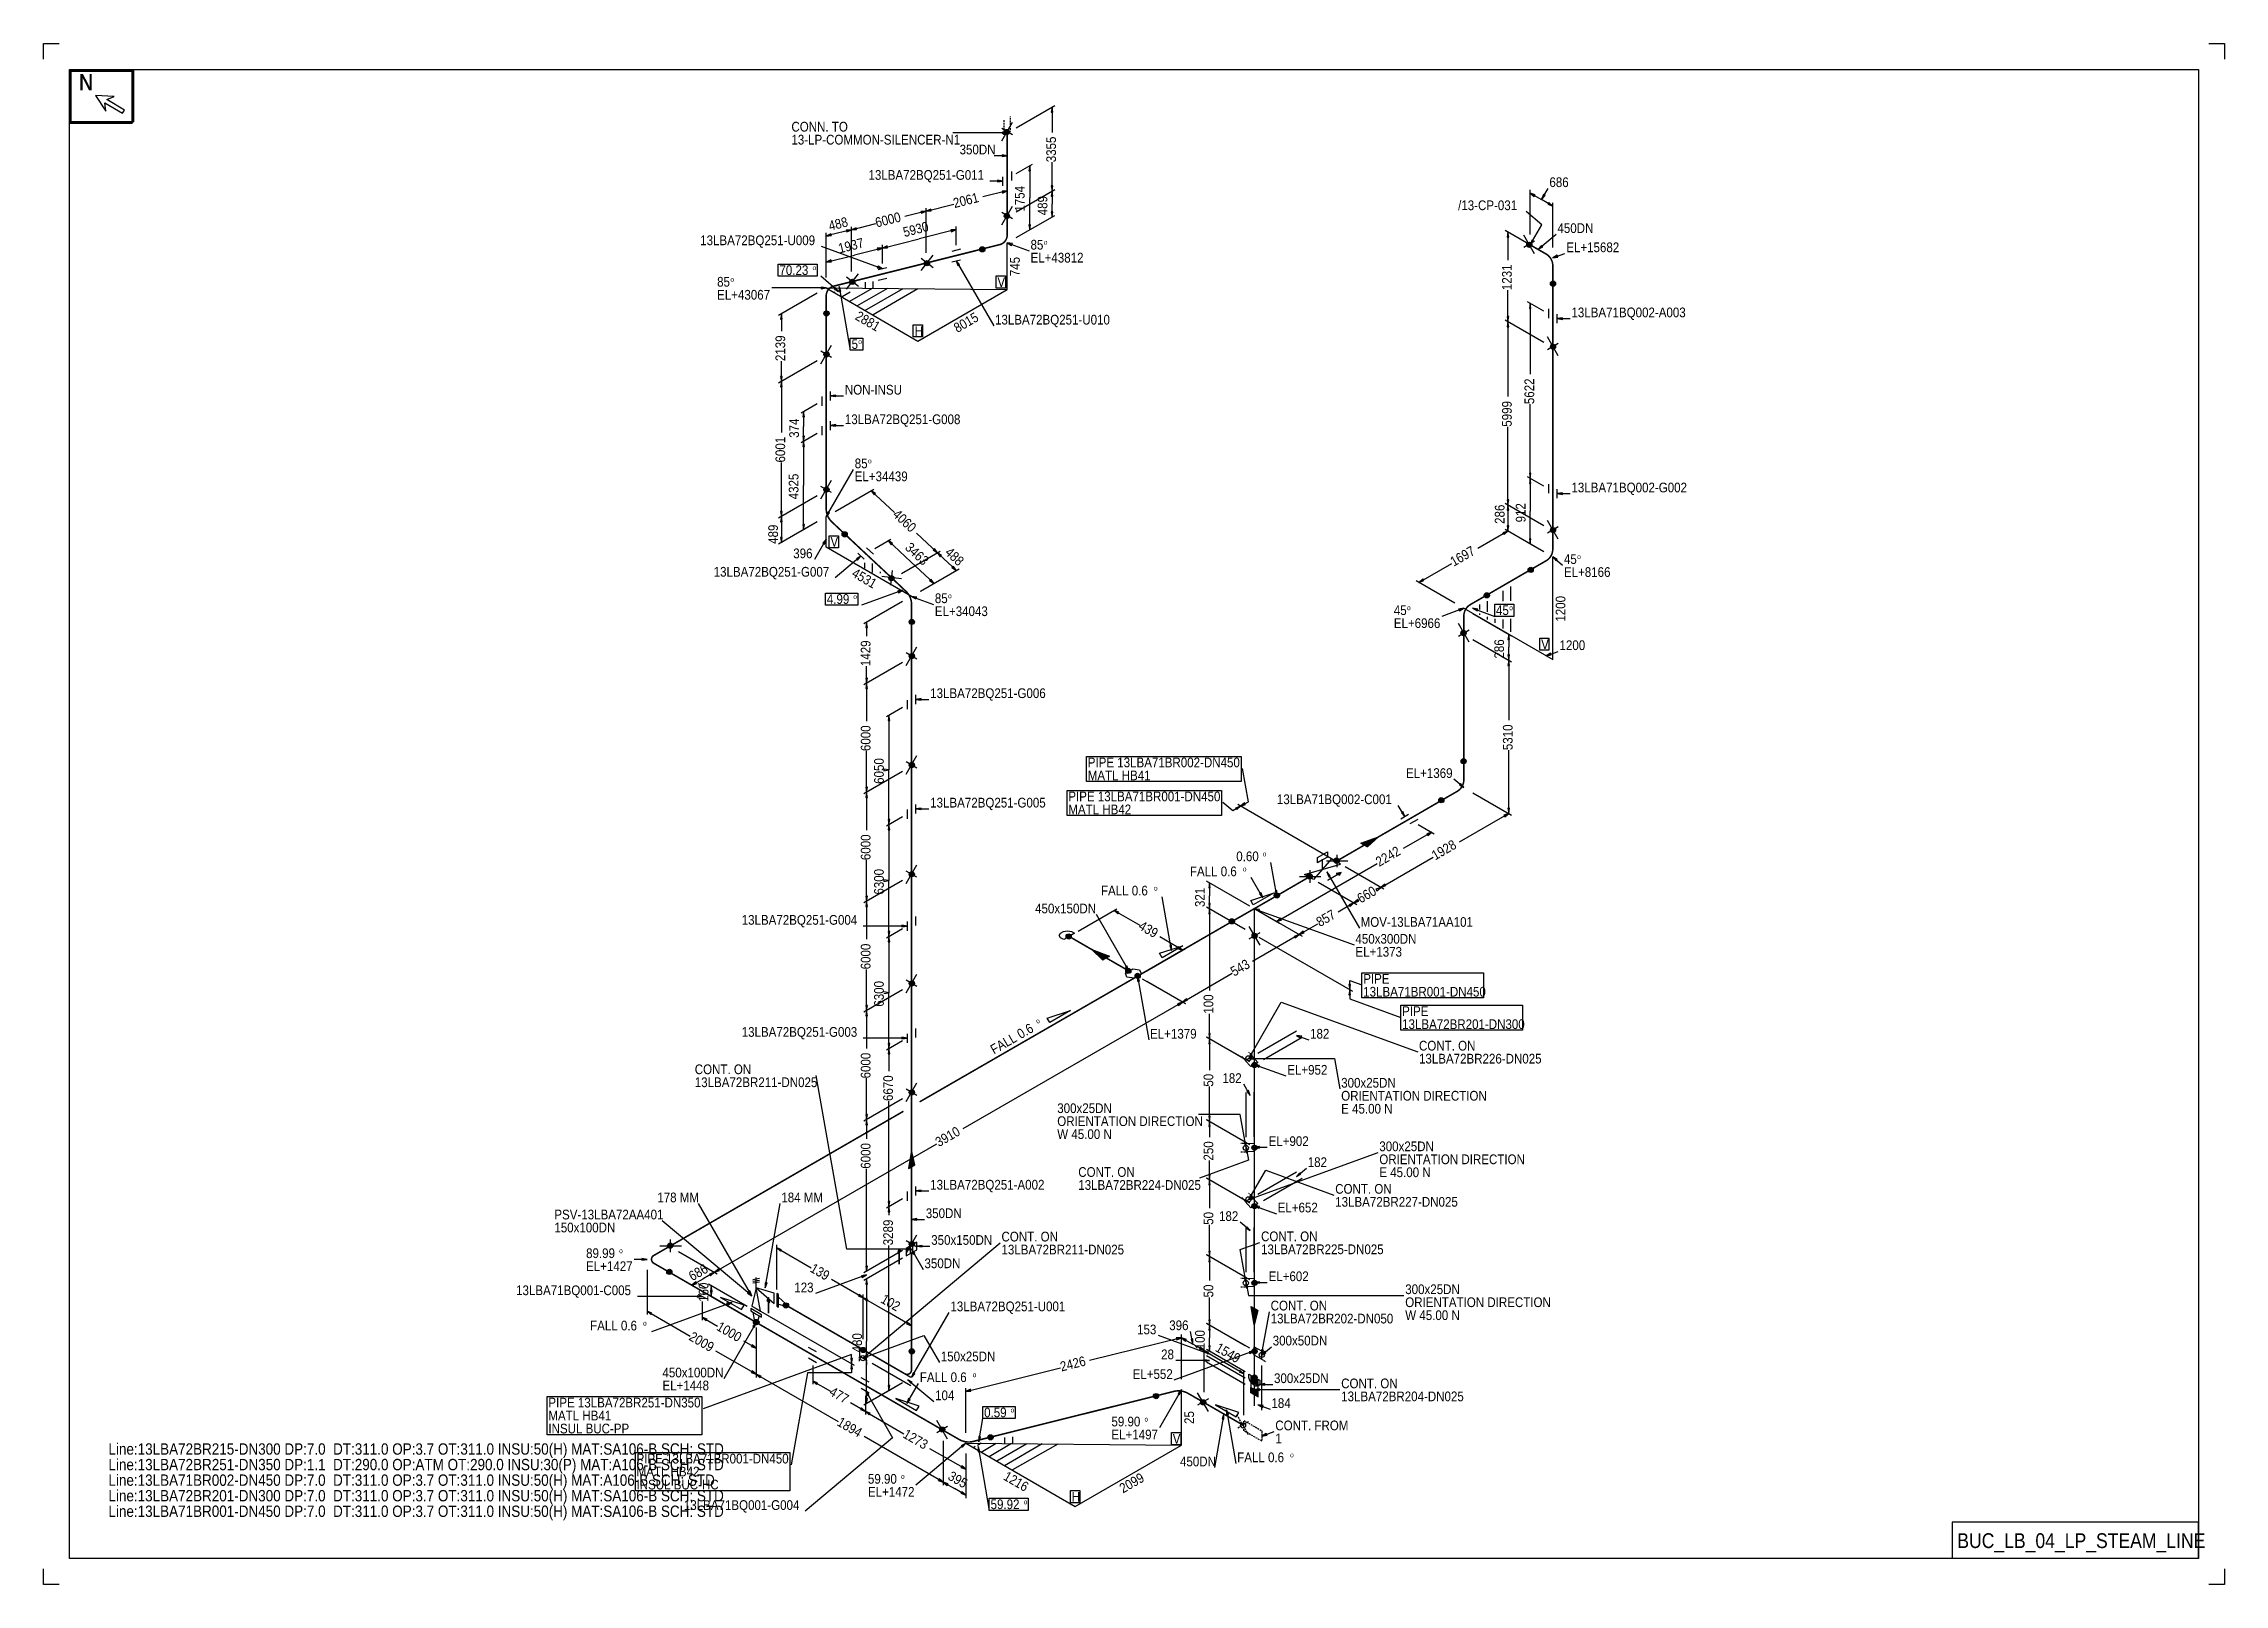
# Model space of a CAD drawing. Extents: x 0 to 841, y 0 to 594.
import ezdxf

# ---------------------------------------------------------------- set-up
doc = ezdxf.new("R2010")
doc.units = 0
doc.linetypes.add('GT100', pattern=[1, 0.666667, -0.333333])
doc.layers.add('TEE_300', color=7, linetype='Continuous')
doc.layers.add('TEE_450', color=7, linetype='Continuous')
doc.styles.add('ARIAL', font='arial.ttf')

msp = doc.modelspace()

# ---------------------------------------------------------------- texts
at = {"layer": 'ELEV', "color": 2, "style": 'ARIAL', "width": 0.85}
for s, p in [('EL+43812', (380.6, 509.6)), ('EL+15682', (587.2, 513.6)), ('EL+43067', (259.73, 495.3)), ('EL+34439', (312.8, 425.3)), ('EL+8166', (586.3, 388.4)), ('EL+34043', (343.7, 373.3)), ('EL+6966', (520.7, 368.7)), ('EL+1369', (525.4, 310.9)), ('EL+1373', (505.9, 242)), ('EL+1379', (426.7, 210.4)), ('EL+952', (479.6, 196.5)), ('EL+902', (472.4, 169)), ('EL+652', (475.9, 143.4)), ('EL+1427', (209.2, 120.8)), ('EL+602', (472.4, 116.9)), ('EL+1448', (238.66, 74.8)), ('EL+552', (419.97, 79.2)), ('EL+1497', (411.8, 55.9)), ('EL+1472', (317.9, 33.8))]:
    msp.add_text(s, height=3.75, dxfattribs=at).set_placement(p)
at = {"layer": 'FLAN', "color": 2, "style": 'ARIAL', "width": 0.85}
for s, p in [('13LBA72BQ251-G011', (318.11, 541.5)), ('13LBA72BQ251-G008', (309, 447.3)), ('13LBA71BQ002-G002', (589.2, 421)), ('13LBA72BQ251-G007', (258.41, 388.5)), ('13LBA72BQ251-G006', (341.9, 341.7)), ('13LBA72BQ251-G005', (341.9, 299.5)), ('FALL 0.6', (407.76, 265.6)), ('FALL 0.6', (442.06, 273)), ('13LBA72BQ251-G004', (269.21, 254.3)), ('13LBA72BQ251-G003', (269.21, 211.1)), ('FALL 0.6', (210.76, 97.9)), ('FALL 0.6', (337.9, 78)), ('CONT. FROM', (475, 59.4)), ('FALL 0.6', (460.3, 47.1)), ('13LBA71BQ001-G004', (246.91, 28.7))]:
    msp.add_text(s, height=3.75, dxfattribs=at).set_placement(p)
msp.add_text('FALL 0.6', height=3.75, rotation=30, dxfattribs=at).set_placement((366.51, 204.23))
at = {"layer": 'GT_1', "color": 2, "style": 'ARIAL', "width": 0.85}
for s, height, p in [('N', 6.25, (13.6, 576)), ('N', 6.25, (13.8, 576)), ('CONN. TO', 3.75, (288.39, 560.1)), ('13-LP-COMMON-SILENCER-N1', 3.75, (288.39, 555.1)), ('350DN', 3.75, (353.24, 551.3)), ('686', 3.75, (580.7, 538.7)), ('/13-CP-031', 3.75, (545.49, 529.8)), ('450DN', 3.75, (583.8, 521)), ('13LBA72BQ251-U009', 3.75, (253.21, 516.3)), ('85', 3.75, (380.6, 514.6)), ('o', 1.88, (385.7, 516.48)), ('70.23', 3.75, (283.77, 504.8)), ('o', 1.88, (296.52, 506.68)), ('85', 3.75, (259.73, 500.3)), ('o', 1.88, (264.83, 502.18)), ('V', 3.75, (367.83, 500.21)), ('13LBA72BQ251-U010', 3.75, (366.9, 485.7)), ('13LBA71BQ002-A003', 3.75, (589.2, 488.5)), ('5', 3.75, (311.6, 476.3)), ('o', 1.88, (314.15, 478.18)), ('H', 3.75, (335.92, 481.32)), ('NON-INSU', 3.75, (309, 458.7)), ('85', 3.75, (312.8, 430.3)), ('o', 1.88, (317.9, 432.18)), ('V', 3.75, (303.45, 400.1)), ('396', 3.75, (289.09, 395.6)), ('45', 3.75, (586.3, 393.4)), ('o', 1.88, (591.4, 395.27)), ('4.99', 3.75, (302.04, 378)), ('o', 1.88, (312.24, 379.88)), ('85', 3.75, (343.7, 378.3)), ('o', 1.88, (348.8, 380.18)), ('45', 3.75, (520.7, 373.7)), ('o', 1.88, (525.8, 375.57)), ('45', 3.75, (560.1, 373.7)), ('o', 1.88, (565.2, 375.57)), ('V', 3.75, (577.5, 360.57)), ('1200', 3.75, (584.6, 360.2)), ('PIPE 13LBA71BR002-DN450', 3.75, (402.66, 315)), ('MATL HB41', 3.75, (402.66, 310)), ('PIPE 13LBA71BR001-DN450', 3.75, (395.16, 301.9)), ('13LBA71BQ002-C001', 3.75, (475.61, 300.8)), ('MATL HB42', 3.75, (395.16, 296.9)), ('0.60', 3.75, (459.94, 278.8)), ('o', 1.88, (470.14, 280.68)), ('o', 1.88, (462.46, 274.88)), ('450x150DN', 3.75, (382.36, 258.7)), ('o', 1.88, (428.16, 267.48)), ('MOV-13LBA71AA101', 3.75, (507.9, 253.5)), ('450x300DN', 3.75, (505.9, 247)), ('13LBA71BR001-DN450', 3.75, (508.9, 226.6)), ('PIPE', 3.75, (508.9, 231.6)), ('PIPE', 3.75, (523.9, 219.1)), ('182', 3.75, (488.4, 210.4)), ('13LBA72BR201-DN300', 3.75, (523.9, 214.1)), ('CONT. ON', 3.75, (530.4, 205.8)), ('13LBA72BR226-DN025', 3.75, (530.4, 200.8)), ('CONT. ON', 3.75, (251.11, 196.7)), ('13LBA72BR211-DN025', 3.75, (251.11, 191.7)), ('182', 3.75, (454.59, 193.3)), ('300x25DN', 3.75, (500.4, 191.5)), ('300x25DN', 3.75, (390.9, 181.7)), ('ORIENTATION DIRECTION', 3.75, (500.4, 186.5)), ('E 45.00 N', 3.75, (500.4, 181.5)), ('ORIENTATION DIRECTION', 3.75, (390.9, 176.7)), ('W 45.00 N', 3.75, (390.9, 171.7)), ('300x25DN', 3.75, (515.1, 167)), ('CONT. ON', 3.75, (399.01, 157.1)), ('182', 3.75, (487.5, 160.9)), ('ORIENTATION DIRECTION', 3.75, (515.1, 162)), ('E 45.00 N', 3.75, (515.1, 157)), ('13LBA72BQ251-A002', 3.75, (341.9, 152.2)), ('13LBA72BR224-DN025', 3.75, (399.01, 152.1)), ('CONT. ON', 3.75, (498.1, 150.6)), ('PSV-13LBA72AA401', 3.75, (196.96, 140.7)), ('178 MM', 3.75, (236.67, 147.3)), ('184 MM', 3.75, (284.5, 147.3)), ('350DN', 3.75, (340.2, 141.2)), ('182', 3.75, (453.29, 140.1)), ('13LBA72BR227-DN025', 3.75, (498.1, 145.6)), ('150x100DN', 3.75, (196.96, 135.7)), ('350x150DN', 3.75, (342.3, 130.9)), ('CONT. ON', 3.75, (369.4, 132.2)), ('CONT. ON', 3.75, (469.5, 132.3)), ('89.99', 3.75, (209.2, 125.8)), ('o', 1.88, (221.95, 127.67)), ('13LBA72BR211-DN025', 3.75, (369.4, 127.2)), ('13LBA72BR225-DN025', 3.75, (469.5, 127.3)), ('350DN', 3.75, (339.7, 121.9)), ('13LBA71BQ001-C005', 3.75, (182.21, 111.5)), ('123', 3.75, (289.49, 112.6)), ('CONT. ON', 3.75, (473.2, 105.6)), ('300x25DN', 3.75, (525.1, 111.9)), ('ORIENTATION DIRECTION', 3.75, (525.1, 106.9)), ('o', 1.88, (231.16, 99.78)), ('13LBA72BQ251-U001', 3.75, (349.7, 105.3)), ('396', 3.75, (434.09, 98)), ('13LBA72BR202-DN050', 3.75, (473.2, 100.6)), ('W 45.00 N', 3.75, (525.1, 101.9)), ('153', 3.75, (421.69, 96.4)), ('300x50DN', 3.75, (474, 92.1)), ('150x25DN', 3.75, (346, 86)), ('28', 3.75, (430.96, 86.8)), ('450x100DN', 3.75, (238.66, 79.8)), ('o', 1.88, (358.3, 79.88)), ('300x25DN', 3.75, (474.5, 77.6)), ('CONT. ON', 3.75, (500.4, 75.6)), ('PIPE 13LBA72BR251-DN350', 3.75, (194.66, 68.2)), ('104', 3.75, (343.8, 71)), ('0.59', 3.75, (362.7, 64.4)), ('o', 1.88, (372.9, 66.28)), ('184', 3.75, (473.5, 68)), ('13LBA72BR204-DN025', 3.75, (500.4, 70.6)), ('MATL HB41', 3.75, (194.66, 63.2)), ('INSUL BUC-PP', 3.75, (194.66, 58.2)), ('59.90', 3.75, (411.8, 60.9)), ('o', 1.88, (424.55, 62.77)), ('Line:13LBA72BR215-DN300 DP:7.0  DT:311.0 OP:3.7 OT:311.0 INSU:50(H) MAT:SA106-B SCH: STD', 4.375, (25, 50)), ('V', 3.75, (435.46, 54.27)), ('1', 3.75, (475, 54.4)), ('Line:13LBA72BR251-DN350 DP:1.1  DT:290.0 OP:ATM OT:290.0 INSU:30(P) MAT:A106-B SCH: STD', 4.375, (25, 44)), ('Line:13LBA71BR002-DN450 DP:7.0  DT:311.0 OP:3.7 OT:311.0 INSU:50(H) MAT:A106-B SCH: STD', 4.375, (25, 38)), ('PIPE 13LBA71BR001-DN450', 3.75, (228.66, 46.6)), ('MATL HB42', 3.75, (228.66, 41.6)), ('59.90', 3.75, (317.9, 38.8)), ('o', 1.88, (330.65, 40.67)), ('450DN', 3.75, (438.24, 45.5)), ('o', 1.88, (480.7, 48.98)), ('Line:13LBA72BR201-DN300 DP:7.0  DT:311.0 OP:3.7 OT:311.0 INSU:50(H) MAT:SA106-B SCH: STD', 4.375, (25, 32)), ('INSUL BUC-HC', 3.75, (228.66, 36.6)), ('H', 3.75, (396.51, 31.9)), ('Line:13LBA71BR001-DN450 DP:7.0  DT:311.0 OP:3.7 OT:311.0 INSU:50(H) MAT:SA106-B SCH: STD', 4.375, (25, 26)), ('59.92', 3.75, (365.2, 29)), ('o', 1.88, (377.95, 30.88)), ('BUC_LB_04_LP_STEAM_LINE', 5.7065, (738, 14))]:
    msp.add_text(s, height=height, dxfattribs=at).set_placement(p)
for s, height, rotation, p in [('3355', 3.75, 90, (390.42, 548.26)), ('2061', 3.75, 14, (351.32, 530.6)), ('488', 3.75, 14, (303.27, 521.83)), ('6000', 3.75, 14, (321.27, 523.1)), ('745', 3.75, 90, (376.46, 504.34)), ('1231', 3.75, 90, (566.18, 498.96)), ('2881', 3.75, -30, (312.62, 487.87)), ('8015', 3.75, 30, (352.38, 482.42)), ('2139', 3.75, 90, (285.98, 471.61)), ('5622', 3.75, 90, (574.84, 455.01)), ('5999', 3.75, 90, (566.18, 446.31)), ('6001', 3.75, 90, (285.98, 432.51)), ('4060', 3.75, -43, (327.14, 412.06)), ('286', 3.75, 90, (563.4, 408.85)), ('489', 3.75, 90, (283.2, 401.14)), ('488', 3.75, -43, (347.31, 397.44)), ('1697', 3.75, 30, (543.83, 392.33)), ('4531', 3.75, -30, (311.32, 388.76)), ('1200', 3.75, 90, (586.86, 371.16)), ('1429', 3.75, 90, (318.88, 354.01)), ('6000', 3.75, 90, (318.88, 321.26)), ('5310', 3.75, 90, (566.52, 321.61)), ('6000', 3.75, 90, (318.88, 279.21)), ('1928', 3.75, 30, (536.67, 279.08)), ('2242', 3.75, 30, (515.07, 276.59)), ('660', 3.75, 30, (507.93, 262.47)), ('439', 3.75, -30, (421.93, 252.78)), ('857', 3.75, 30, (492.18, 253.37)), ('6000', 3.75, 90, (318.88, 237.11)), ('543', 3.75, 30, (459.13, 234.27)), ('100', 3.75, 90, (451.08, 220.02)), ('o', 1.88, 30, (383.24, 216.05)), ('6000', 3.75, 90, (318.88, 195.06)), ('6670', 3.75, 90, (327.54, 186.34)), ('50', 3.75, 90, (451.08, 191.88)), ('6000', 3.75, 90, (318.88, 160.24)), ('3910', 3.75, 30, (345.27, 168.53)), ('250', 3.75, 90, (451.08, 163.39)), ('50', 3.75, 90, (451.08, 138.63)), ('3289', 3.75, 90, (327.54, 130.72)), ('139', 3.75, -30, (295.26, 120.73)), ('50', 3.75, 90, (451.08, 110.63)), ('1000', 3.75, -30, (259.2, 98.27)), ('2009', 3.75, -30, (248.55, 94.42)), ('2426', 3.75, 14, (392.57, 82.05)), ('477', 3.75, -30, (302.66, 73.18)), ('1894', 3.75, -30, (305.65, 61.47)), ('1273', 3.75, -30, (331.05, 56.82)), ('25', 3.75, 90, (443.66, 61.83)), ('1216', 3.75, -30, (369.82, 40.56)), ('2099', 3.75, 30, (416.27, 35.02))]:
    msp.add_text(s, height=height, rotation=rotation, dxfattribs=at).set_placement(p)
at = {"layer": 'GT_1', "color": 4, "style": 'ARIAL', "width": 0.85}
for s, rotation, p in [('1754', 90, (378.31, 529.22)), ('489', 90, (387.1, 527.82)), ('5930', 14.22596, (332, 519.4)), ('1937', 13.91249, (307, 513.14)), ('374', 90, (291.3, 442.02)), ('4325', 90, (291.11, 418.32)), ('912', 90, (571.5, 409.42)), ('3463', 316.99788, (331.92, 399.32)), ('286', 90, (563.2, 356.92)), ('6050', 90, (324.01, 308.62)), ('6300', 90, (324.01, 265.92)), ('321', 90, (447.8, 261.12)), ('6300', 90, (324.01, 222.72)), ('686', 29.60445, (250.14, 116.85)), ('160', 90, (256.4, 108.91)), ('102', 330.12401, (322.5, 108.84)), ('480', 90, (315.6, 89.42)), ('100', 90, (447.8, 90.62)), ('1549', 329.69732, (451.56, 90.13)), ('395', 329.82648, (348.42, 40.65))]:
    msp.add_text(s, height=3.75, rotation=rotation, dxfattribs=at).set_placement(p)

# ---------------------------------------------------------------- linework, layer by layer
at = {"color": 2}
for centre, radius in [((371.49, 559.93), 0.85), ((371.49, 559.93), 0.7), ((371.49, 559.93), 0.55), ((371.49, 559.93), 0.4), ((371.49, 559.93), 0.25), ((371.49, 527.53), 0.85), ((371.49, 527.53), 0.7), ((371.49, 527.53), 0.55), ((371.49, 527.53), 0.4), ((371.49, 527.53), 0.25), ((362, 514.71), 0.85), ((362, 514.71), 0.7), ((362, 514.71), 0.55), ((362, 514.71), 0.4), ((362, 514.71), 0.25), ((572.96, 516.46), 0.85), ((572.96, 516.46), 0.7), ((572.96, 516.46), 0.55), ((572.96, 516.46), 0.4), ((572.96, 516.46), 0.25), ((340.69, 509.36), 0.85), ((340.69, 509.36), 0.7), ((340.69, 509.36), 0.55), ((340.69, 509.36), 0.4), ((340.69, 509.36), 0.25), ((311.89, 502.16), 0.85), ((311.89, 502.16), 0.7), ((311.89, 502.16), 0.55), ((311.89, 502.16), 0.4), ((311.89, 502.16), 0.25), ((582.09, 501.46), 0.85), ((582.09, 501.46), 0.7), ((582.09, 501.46), 0.55), ((582.09, 501.46), 0.4), ((582.09, 501.46), 0.25), ((301.89, 489.96), 0.85), ((301.89, 489.96), 0.7), ((301.89, 489.96), 0.55), ((301.89, 489.96), 0.4), ((301.89, 489.96), 0.25), ((301.91, 474.17), 0.85), ((301.91, 474.17), 0.7), ((301.91, 474.17), 0.55), ((301.91, 474.17), 0.4), ((301.91, 474.17), 0.25), ((582.11, 477.13), 0.85), ((582.11, 477.13), 0.7), ((582.11, 477.13), 0.55), ((582.11, 477.13), 0.4), ((582.11, 477.13), 0.25), ((301.91, 422.07), 0.85), ((301.91, 422.07), 0.7), ((301.91, 422.07), 0.55), ((301.91, 422.07), 0.4), ((301.91, 422.07), 0.25), ((308.93, 404.81), 0.85), ((308.93, 404.81), 0.7), ((308.93, 404.81), 0.55), ((308.93, 404.81), 0.4), ((308.93, 404.81), 0.25), ((582.11, 406.43), 0.85), ((582.11, 406.43), 0.7), ((582.11, 406.43), 0.55), ((582.11, 406.43), 0.4), ((582.11, 406.43), 0.25), ((326.99, 387.91), 0.85), ((326.99, 387.91), 0.7), ((326.99, 387.91), 0.55), ((326.99, 387.91), 0.4), ((326.99, 387.91), 0.25), ((573.49, 391.1), 0.85), ((573.49, 391.1), 0.7), ((573.49, 391.1), 0.55), ((573.49, 391.1), 0.4), ((573.49, 391.1), 0.25), ((556.59, 381.3), 0.85), ((556.59, 381.3), 0.7), ((556.59, 381.3), 0.55), ((556.59, 381.3), 0.4), ((556.59, 381.3), 0.25), ((334.79, 371.06), 0.85), ((334.79, 371.06), 0.7), ((334.79, 371.06), 0.55), ((334.79, 371.06), 0.4), ((334.79, 371.06), 0.25), ((547.59, 366.77), 0.85), ((547.59, 366.77), 0.7), ((547.59, 366.77), 0.55), ((547.59, 366.77), 0.4), ((547.59, 366.77), 0.25), ((334.81, 357.87), 0.85), ((334.81, 357.87), 0.7), ((334.81, 357.87), 0.55), ((334.81, 357.87), 0.4), ((334.81, 357.87), 0.25), ((334.81, 315.87), 0.85), ((334.81, 315.87), 0.7), ((334.81, 315.87), 0.55), ((334.81, 315.87), 0.4), ((334.81, 315.87), 0.25), ((547.61, 317.36), 0.85), ((547.61, 317.36), 0.7), ((547.61, 317.36), 0.55), ((547.61, 317.36), 0.4), ((547.61, 317.36), 0.25), ((539, 302.3), 0.85), ((539, 302.3), 0.7), ((539, 302.3), 0.55), ((539, 302.3), 0.4), ((539, 302.3), 0.25), ((498.64, 278.99), 0.85), ((498.64, 278.99), 0.7), ((498.64, 278.99), 0.55), ((498.64, 278.99), 0.4), ((498.64, 278.99), 0.25), ((334.81, 273.77), 0.85), ((334.81, 273.77), 0.7), ((334.81, 273.77), 0.55), ((334.81, 273.77), 0.4), ((334.81, 273.77), 0.25), ((488.24, 272.99), 0.85), ((488.24, 272.99), 0.7), ((488.24, 272.99), 0.55), ((488.24, 272.99), 0.4), ((488.24, 272.99), 0.25), ((475.6, 265.6), 0.85), ((475.6, 265.6), 0.7), ((475.6, 265.6), 0.55), ((475.6, 265.6), 0.4), ((475.6, 265.6), 0.25), ((458.2, 255.6), 0.85), ((458.2, 255.6), 0.7), ((458.2, 255.6), 0.55), ((458.2, 255.6), 0.4), ((458.2, 255.6), 0.25), ((395.31, 249.8), 0.85), ((395.31, 249.8), 0.7), ((395.31, 249.8), 0.55), ((395.31, 249.8), 0.4), ((395.31, 249.8), 0.25), ((467.01, 250.03), 0.85), ((467.01, 250.03), 0.7), ((467.01, 250.03), 0.55), ((467.01, 250.03), 0.4), ((467.01, 250.03), 0.25), ((418.31, 236.5), 0.85), ((418.31, 236.5), 0.7), ((418.31, 236.5), 0.55), ((418.31, 236.5), 0.4), ((418.31, 236.5), 0.25), ((334.81, 231.67), 0.85), ((334.81, 231.67), 0.7), ((334.81, 231.67), 0.55), ((334.81, 231.67), 0.4), ((334.81, 231.67), 0.25), ((421.9, 234.6), 0.85), ((421.9, 234.6), 0.7), ((421.9, 234.6), 0.55), ((421.9, 234.6), 0.4), ((421.9, 234.6), 0.25), ((466.99, 200.24), 0.85), ((466.99, 200.24), 0.7), ((466.99, 200.24), 0.55), ((466.99, 200.24), 0.4), ((466.99, 200.24), 0.25), ((334.81, 189.67), 0.85), ((334.81, 189.67), 0.7), ((334.81, 189.67), 0.55), ((334.81, 189.67), 0.4), ((334.81, 189.67), 0.25), ((466.99, 168.34), 0.85), ((466.99, 168.34), 0.7), ((466.99, 168.34), 0.55), ((466.99, 168.34), 0.4), ((466.99, 168.34), 0.25), ((466.99, 145.84), 0.85), ((466.99, 145.84), 0.7), ((466.99, 145.84), 0.55), ((466.99, 145.84), 0.4), ((466.99, 145.84), 0.25), ((241.64, 130.59), 0.85), ((241.64, 130.59), 0.7), ((241.64, 130.59), 0.55), ((241.64, 130.59), 0.4), ((241.64, 130.59), 0.25), ((334.81, 131.17), 0.85), ((334.81, 131.17), 0.7), ((334.81, 131.17), 0.55), ((334.81, 131.17), 0.4), ((334.81, 131.17), 0.25), ((241.31, 120.46), 0.85), ((241.31, 120.46), 0.7), ((241.31, 120.46), 0.55), ((241.31, 120.46), 0.4), ((241.31, 120.46), 0.25), ((466.99, 116.24), 0.85), ((466.99, 116.24), 0.7), ((466.99, 116.24), 0.55), ((466.99, 116.24), 0.4), ((466.99, 116.24), 0.25), ((274.71, 101.16), 0.85), ((274.71, 101.16), 0.7), ((274.89, 101.06), 0.85), ((274.71, 101.16), 0.55), ((274.89, 101.06), 0.7), ((274.71, 101.16), 0.4), ((274.89, 101.06), 0.55), ((274.71, 101.16), 0.25), ((274.89, 101.06), 0.4), ((274.89, 101.06), 0.25), ((286.29, 107.54), 0.85), ((286.29, 107.54), 0.7), ((286.29, 107.54), 0.55), ((286.29, 107.54), 0.4), ((286.29, 107.54), 0.25), ((316.09, 90.34), 0.85), ((316.09, 90.34), 0.85), ((316.09, 90.34), 0.7), ((316.09, 90.34), 0.7), ((316.09, 90.34), 0.55), ((316.09, 90.34), 0.55), ((316.09, 90.34), 0.4), ((316.09, 90.34), 0.4), ((316.09, 90.34), 0.25), ((316.09, 90.34), 0.25), ((334.79, 89.86), 0.85), ((334.79, 89.86), 0.7), ((334.79, 89.86), 0.55), ((334.79, 89.86), 0.4), ((334.79, 89.86), 0.25), ((466.99, 89.84), 0.85), ((466.99, 89.84), 0.7), ((466.99, 89.84), 0.55), ((466.99, 89.84), 0.4), ((466.99, 89.84), 0.25), ((466.99, 79.74), 0.85), ((466.99, 79.74), 0.7), ((466.99, 79.74), 0.55), ((466.99, 79.74), 0.4), ((466.99, 79.74), 0.25), ((429, 72.57), 0.85), ((429, 72.57), 0.7), ((429, 72.57), 0.55), ((429, 72.57), 0.4), ((429, 72.57), 0.25), ((447.16, 70.16), 0.85), ((447.16, 70.16), 0.7), ((447.16, 70.16), 0.55), ((447.16, 70.16), 0.4), ((447.16, 70.16), 0.25), ((346.56, 59.74), 0.85), ((346.56, 59.74), 0.7), ((346.56, 59.74), 0.55), ((346.56, 59.74), 0.4), ((346.56, 59.74), 0.25), ((365.2, 56.67), 0.85), ((365.2, 56.67), 0.7), ((365.2, 56.67), 0.55), ((365.2, 56.67), 0.4), ((365.2, 56.67), 0.25)]:
    msp.add_circle(centre, radius, dxfattribs=at)
at = {"layer": 'ARROW', "color": 7}
for p, q in [((388.6, 567.6), (389.2, 567.6)), ((369.6, 559.9), (369.6, 559.3)), ((369.6, 551.1), (369.6, 550.5)), ((367.9, 541.3), (367.9, 540.7)), ((380, 544.9), (380.6, 544.9)), ((389.2, 539.2), (388.6, 539.2)), ((342.3, 529.5), (342.1, 530.2)), ((369.6, 537.1), (369.8, 536.4)), ((388.6, 535.2), (389.2, 535.2)), ((574.8, 535.1), (575.2, 535.7)), ((579, 535.4), (578.4, 535.8)), ((580.5, 532.7), (580.1, 532.1)), ((309.5, 522.1), (309.7, 521.4)), ((313.5, 522.4), (313.3, 523)), ((338.3, 529.3), (338.5, 528.6)), ((349.9, 522.2), (350.1, 521.5)), ((380.6, 524.2), (380, 524.2)), ((389.2, 529.2), (388.6, 529.2)), ((303.8, 520), (303.6, 520.7)), ((321.5, 515.1), (321.7, 514.4)), ((325.5, 515.3), (325.3, 516)), ((373.3, 516.2), (373.6, 516.9)), ((564.4, 519.4), (565, 519.4)), ((574.6, 517.9), (574, 518.3)), ((578.1, 515.7), (577.7, 516.2)), ((303.8, 509.9), (303.6, 510.6)), ((321.8, 508.2), (321.5, 507.6)), ((352.6, 508.4), (353.2, 508.8)), ((584, 511.7), (583.7, 512.4)), ((299.8, 500.1), (299.8, 499.5)), ((305.3, 500), (304.9, 499.5)), ((306.8, 498.4), (307.5, 498.5)), ((284.2, 487.8), (284.8, 487.8)), ((565, 488.8), (564.4, 488.8)), ((573, 491.9), (573.6, 491.9)), ((585.7, 487.7), (585.7, 488.3)), ((564.4, 484.8), (565, 484.8)), ((284.8, 465.7), (284.2, 465.7)), ((284.2, 461.7), (284.8, 461.7)), ((305.5, 457.9), (305.5, 458.5)), ((292.8, 450.1), (293.4, 450.1)), ((305.5, 446.5), (305.5, 447.1)), ((293.4, 442.7), (292.8, 442.7)), ((292.8, 438.7), (293.4, 438.7)), ((320.3, 420), (320.8, 420.5)), ((573.6, 428.4), (573, 428.4)), ((573, 424.4), (573.6, 424.4)), ((585.7, 420.2), (585.7, 420.8)), ((284.8, 413.6), (284.2, 413.6)), ((303.1, 413.1), (302.5, 413.5)), ((565, 418.1), (564.4, 418.1)), ((564.4, 414.1), (565, 414.1)), ((284.2, 409.6), (284.8, 409.6)), ((293.4, 408.6), (292.8, 408.6)), ((562.8, 405.4), (563.2, 404.8)), ((565, 408.1), (564.4, 408.1)), ((284.8, 403.6), (284.2, 403.6)), ((300.5, 401.4), (301.1, 401)), ((313.5, 395.4), (313.9, 394.9)), ((326.9, 400.8), (327.4, 401.3)), ((343.5, 399.3), (343, 398.8)), ((345.8, 396.1), (346.3, 396.6)), ((573.6, 403.1), (573, 403.1)), ((342.2, 387.5), (341.7, 387)), ((350.8, 392.5), (350.3, 392)), ((532.3, 387), (531.9, 387.6)), ((583.3, 394.6), (583.7, 395.1)), ((329.4, 383), (329.7, 382.3)), ((336.4, 379.9), (336.7, 380.6)), ((545.7, 376), (546, 375.3)), ((552.8, 375.3), (553.1, 376)), ((317.1, 368.9), (317.7, 368.9)), ((564.7, 364.3), (565.3, 364.3)), ((565.3, 358.3), (564.7, 358.3)), ((564.7, 354.3), (565.3, 354.3)), ((581.4, 358.3), (581.1, 359)), ((317.7, 349.4), (317.1, 349.4)), ((317.1, 345.4), (317.7, 345.4)), ((338.4, 340.9), (338.4, 341.5)), ((325.7, 333.1), (326.3, 333.1)), ((324, 314.3), (324, 313.7)), ((317.7, 307.4), (317.1, 307.4)), ((317.1, 303.4), (317.7, 303.4)), ((546.4, 308.7), (546, 308.2)), ((326.3, 294.9), (325.7, 294.9)), ((338.4, 298.7), (338.4, 299.3)), ((459.7, 299.3), (460.1, 298.7)), ((463.5, 300.7), (463.1, 301.3)), ((524.2, 297.9), (523.6, 297.5)), ((563.1, 296.5), (563.5, 295.9)), ((565.3, 299.2), (564.7, 299.2)), ((325.7, 290.9), (326.3, 290.9)), ((533.4, 289.3), (533.8, 288.7)), ((324, 271.6), (324, 271)), ((495.6, 272.8), (496.2, 273.2)), ((517.6, 269.4), (517.2, 270)), ((317.7, 265.3), (317.1, 265.3)), ((317.1, 261.3), (317.7, 261.3)), ((449.3, 268.5), (449.9, 268.5)), ((449.9, 262.5), (449.3, 262.5)), ((469.5, 266.6), (468.9, 266.2)), ((475.6, 267.5), (474.9, 267.4)), ((503.4, 262), (503.8, 261.4)), ((507.2, 263.4), (506.8, 264)), ((513.8, 268), (514.2, 267.4)), ((331, 254.1), (331, 253.5)), ((414.3, 258.5), (414.7, 259.1)), ((449.3, 258.5), (449.9, 258.5)), ((468.6, 259.5), (468.9, 260.2)), ((477.5, 256.2), (477.1, 256.8)), ((326.3, 251.7), (325.7, 251.7)), ((325.7, 247.7), (326.3, 247.7)), ((435, 246.4), (434.3, 246.3)), ((437.7, 245.8), (437.3, 245.2)), ((482.3, 249.8), (482.7, 249.2)), ((486.1, 251.2), (485.7, 251.8)), ((417.8, 238.4), (417.2, 238)), ((421.9, 232.5), (422.6, 232.6)), ((504, 231.3), (503.4, 231.3)), ((503.4, 227.3), (504, 227.3)), ((317.7, 223.2), (317.1, 223.2)), ((317.1, 219.2), (317.7, 219.2)), ((437.3, 223.8), (437.7, 223.2)), ((441.1, 225.2), (440.7, 225.8)), ((331, 210.9), (331, 210.3)), ((449.9, 212.4), (449.3, 212.4)), ((484.9, 210.6), (485.2, 211.3)), ((326.3, 208.5), (325.7, 208.5)), ((325.7, 204.5), (326.3, 204.5)), ((449.3, 208.4), (449.9, 208.4)), ((466.1, 204.3), (465.5, 204.7)), ((466.8, 202.5), (466.8, 203.1)), ((468.6, 199.4), (468.9, 200.1)), ((464.6, 190.4), (464, 190)), ((317.7, 181.2), (317.1, 181.2)), ((317.1, 177.2), (317.7, 177.2)), ((449.9, 180.5), (449.3, 180.5)), ((449.3, 176.5), (449.9, 176.5)), ((463.7, 170.4), (463, 170.3)), ((468.9, 168.2), (468.9, 168.8)), ((463.7, 166.4), (464.4, 166.5)), ((338.4, 151.4), (338.4, 152)), ((449.9, 158), (449.3, 158)), ((449.3, 154), (449.9, 154)), ((484.9, 158.2), (484.5, 158.7)), ((326.3, 147.6), (325.7, 147.6)), ((325.7, 143.6), (326.3, 143.6)), ((466.1, 149.9), (465.5, 150.3)), ((466.8, 148.7), (466.5, 149.4)), ((468.6, 145), (468.9, 145.7)), ((336.7, 140.4), (336.7, 141)), ((464, 137.9), (463.6, 137.4)), ((284.2, 128.4), (284.6, 129)), ((332.7, 129.5), (332.7, 128.9)), ((335.4, 127.3), (336, 127.7)), ((338.8, 130.1), (338.8, 130.7)), ((449.9, 128.4), (449.3, 128.4)), ((230.7, 125.6), (230.7, 125)), ((256.8, 119.6), (257.2, 119)), ((260.6, 121), (260.2, 121.6)), ((315.4, 119), (315.7, 118.3)), ((317.7, 122.7), (317.1, 122.7)), ((449.3, 124.4), (449.9, 124.4)), ((463.7, 118.3), (463, 118.2)), ((251.9, 116), (251.5, 116.6)), ((252, 111.3), (252, 110.7)), ((257.2, 113.1), (257.8, 113.1)), ((257.8, 113), (257.2, 113)), ((271.8, 112.8), (271.4, 112.3)), ((272.4, 113.2), (271.8, 112.8)), ((279, 116.2), (278.3, 116.3)), ((314.5, 111.8), (314.1, 111.2)), ((317.1, 115.8), (317.7, 115.8)), ((317.5, 109.2), (317.9, 109.8)), ((463.7, 114.3), (464.4, 114.4)), ((468.9, 116.1), (468.9, 116.7)), ((234.2, 104), (234.6, 104.6)), ((255.5, 101.7), (255.9, 102.3)), ((263.4, 108.4), (263.7, 107.7)), ((333.2, 101), (332.8, 100.4)), ((449.9, 102), (449.3, 102)), ((273.5, 99.5), (274.1, 99.1)), ((436.8, 95), (437, 94.3)), ((440.3, 93.8), (440.7, 94.4)), ((443.2, 94.6), (442.5, 94.5)), ((449.3, 98), (449.9, 98)), ((273.3, 92.3), (272.9, 91.7)), ((311.9, 87.1), (311.3, 87.1)), ((446, 91.4), (445.6, 90.8)), ((447.6, 86.6), (447.6, 86)), ((449, 88.8), (449.4, 89.4)), ((449.9, 91.9), (449.3, 91.9)), ((464.9, 89.7), (465.2, 89)), ((470.4, 90.3), (469.7, 90.4)), ((471.4, 89.4), (471, 89.9)), ((273.3, 82.3), (272.9, 81.7)), ((276.3, 79.7), (276.7, 80.3)), ((298.1, 77.1), (298.5, 77.7)), ((311.3, 83.1), (311.9, 83.1)), ((326.3, 76.7), (325.7, 76.7)), ((334.6, 77.4), (335, 77.9)), ((336, 81.2), (335.4, 81.6)), ((461.4, 82.5), (461, 81.9)), ((471, 76.8), (471, 77.4)), ((315.4, 68), (315, 67.4)), ((317.7, 71.7), (317.1, 71.7)), ((317.6, 72.8), (318.2, 73.2)), ((334.2, 71.2), (333.6, 71.6)), ((357.6, 74.5), (357.4, 75.2)), ((437.5, 73.6), (438.1, 73.2)), ((468.9, 74.8), (468.9, 75.4)), ((470, 68.2), (470.3, 68.9)), ((318.4, 65.4), (318.8, 66)), ((454.5, 63.8), (455.2, 63.7)), ((456.2, 65.3), (456.9, 65.4)), ((353.9, 53.4), (354.3, 52.9)), ((360.4, 51.1), (361.1, 51.2)), ((361.3, 56.9), (360.6, 57)), ((471.8, 57.5), (471.5, 58.2)), ((354.1, 45.7), (353.7, 45.1)), ((345.4, 40.7), (345, 40.1)), ((348.4, 38.1), (348.8, 38.7)), ((354.1, 35.7), (353.7, 35.1))]:
    msp.add_line(p, q, dxfattribs=at)
at = {"layer": 'CAP', "color": 2, "flags": 128}
for points in [[(395.5, 249.8), (393.4, 248.6), (392.2, 249.3), (391.7, 250.2), (392.2, 251.1), (393.3, 251.7), (394.8, 252), (396.4, 251.7), (397.6, 251), (395.5, 249.8)], [(466.9, 79.9), (469, 78.7), (469, 77.3), (468.5, 76.4), (467.4, 76.4), (466.4, 77), (465.3, 78.2), (464.8, 79.7), (464.8, 81.1), (466.9, 79.9)]]:
    msp.add_lwpolyline(points, dxfattribs=at)
at = {"layer": 'ELBO', "color": 3, "const_width": 0.6, "flags": 128}
for points in [[(368.7, 516.5, 0.343471), (371.6, 520.2)], [(582, 508.4, 0.268126), (579.4, 512.9)], [(301.8, 496.8, -0.345189), (304.7, 500.5)], [(304, 409.6, -0.205729), (301.8, 414.6)], [(579.4, 394.6, 0.267786), (582, 399.1)], [(334.7, 377.9, 0.210278), (332.5, 382.9)], [(547.7, 373.3, -0.268116), (550.3, 377.8)], [(545.1, 305.7, 0.267786), (547.7, 310.2)], [(235.3, 123.8, -0.57736), (235.3, 126.8)], [(332.1, 81.2, 0.577127), (334.7, 82.7)], [(441.4, 73.6, 0.191875), (435.9, 74.4)], [(358.5, 55.1, -0.196871), (353, 55.9)]]:
    msp.add_lwpolyline(points, format="xyb", dxfattribs=at)
at = {"layer": 'FALL', "color": 2, "flags": 128}
for points in [[(474.5, 266.6), (466.5, 262), (465.5, 263.7), (474.5, 266.6)], [(439.3, 246.2), (431.3, 241.6), (430.3, 243.3), (439.3, 246.2)], [(396, 221.2), (388, 216.6), (387, 218.3), (396, 221.2)], [(261.1, 110.6), (269.1, 106), (270.1, 107.7), (261.1, 110.6)], [(328.6, 71.6), (336.6, 67), (337.6, 68.7), (328.6, 71.6)], [(451.9, 69.2), (459.9, 64.6), (460.9, 66.3), (451.9, 69.2)]]:
    msp.add_lwpolyline(points, dxfattribs=at)
at = {"layer": 'FLAN', "color": 2, "flags": 128}
for points in [[(282.7, 109.7), (282.7, 107.3), (283.4, 106.9), (283.4, 111.7), (282.7, 112.1), (282.7, 109.7)], [(274.8, 104.2), (276.9, 103), (276.9, 103.9), (272.7, 106.3), (272.7, 105.4), (274.8, 104.2)]]:
    msp.add_lwpolyline(points, dxfattribs=at)
at = {"layer": 'GT_1', "flags": 128}
for points in [[(0, 588), (0, 594), (6, 594)], [(835, 594), (841, 594), (841, 588)], [(389.2, 567.6), (388.9, 569.6), (388.6, 567.6)], [(369.6, 559.3), (371.6, 559.6), (369.6, 559.9)], [(369.6, 550.5), (371.6, 550.8), (369.6, 551.1)], [(367.9, 540.7), (369.9, 541), (367.9, 541.3)], [(342.1, 530.2), (340.3, 529.4), (342.3, 529.5)], [(369.8, 536.4), (371.6, 537.2), (369.6, 537.1)], [(309.7, 521.4), (311.5, 522.2), (309.5, 522.1)], [(313.3, 523), (311.5, 522.2), (313.5, 522.4)], [(338.5, 528.6), (340.3, 529.4), (338.3, 529.3)], [(573.3, 516.4), (577.8, 524.2), (571.7, 529.3)], [(303.6, 520.7), (301.8, 519.8), (303.8, 520)], [(373.6, 516.9), (371.6, 517.2), (373.3, 516.2)], [(565, 519.4), (564.7, 521.4), (564.4, 519.4)], [(574, 518.3), (573.3, 516.4), (574.6, 517.9)], [(577.7, 516.2), (576.4, 514.7), (578.1, 515.7)], [(321.5, 507.6), (323.5, 507.2), (321.8, 508.2)], [(353.2, 508.8), (351.9, 510.3), (352.6, 508.4)], [(583.7, 512.4), (582, 511.4), (584, 511.7)], [(299.8, 499.5), (301.8, 499.8), (299.8, 500.1)], [(304.9, 499.5), (306.6, 498.5), (305.3, 500)], [(307.5, 498.5), (306.8, 500.4), (306.8, 498.4)], [(284.8, 487.8), (284.5, 489.8), (284.2, 487.8)], [(564.4, 488.8), (564.7, 486.8), (565, 488.8)], [(573.6, 491.9), (573.3, 493.9), (573, 491.9)], [(585.7, 488.3), (583.7, 488), (585.7, 487.7)], [(565, 484.8), (564.7, 486.8), (564.4, 484.8)], [(284.2, 465.7), (284.5, 463.7), (284.8, 465.7)], [(284.8, 461.7), (284.5, 463.7), (284.2, 461.7)], [(305.5, 458.5), (303.5, 458.2), (305.5, 457.9)], [(305.5, 447.1), (303.5, 446.8), (305.5, 446.5)], [(320.8, 420.5), (319.1, 421.6), (320.3, 420)], [(585.7, 420.8), (583.7, 420.5), (585.7, 420.2)], [(284.2, 413.6), (284.5, 411.6), (284.8, 413.6)], [(302.5, 413.5), (301.8, 411.6), (303.1, 413.1)], [(564.4, 418.1), (564.7, 416.1), (565, 418.1)], [(565, 414.1), (564.7, 416.1), (564.4, 414.1)], [(284.8, 409.6), (284.5, 411.6), (284.2, 409.6)], [(563.2, 404.8), (564.7, 406.1), (562.8, 405.4)], [(564.4, 408.1), (564.7, 406.1), (565, 408.1)], [(284.2, 403.6), (284.5, 401.6), (284.8, 403.6)], [(301.1, 401), (301.8, 402.9), (300.5, 401.4)], [(313.9, 394.9), (315.2, 396.4), (313.5, 395.4)], [(343, 398.8), (344.7, 397.7), (343.5, 399.3)], [(346.3, 396.6), (344.7, 397.7), (345.8, 396.1)], [(583.7, 395.1), (582, 396.1), (583.3, 394.6)], [(350.3, 392), (352, 390.9), (350.8, 392.5)], [(531.9, 387.6), (530.4, 386.3), (532.3, 387)], [(329.7, 382.3), (331.4, 383.3), (329.4, 383)], [(336.7, 380.6), (334.7, 380.9), (336.4, 379.9)], [(317.7, 368.9), (317.4, 370.9), (317.1, 368.9)], [(546, 375.3), (547.7, 376.3), (545.7, 376)], [(553.1, 376), (551.1, 376.3), (552.8, 375.3)], [(581.1, 359), (579.4, 358), (581.4, 358.3)], [(317.1, 349.4), (317.4, 347.4), (317.7, 349.4)], [(317.7, 345.4), (317.4, 347.4), (317.1, 345.4)], [(338.4, 341.5), (336.4, 341.2), (338.4, 340.9)], [(317.1, 307.4), (317.4, 305.4), (317.7, 307.4)], [(317.7, 303.4), (317.4, 305.4), (317.1, 303.4)], [(546, 308.2), (547.7, 307.2), (546.4, 308.7)], [(338.4, 299.3), (336.4, 299), (338.4, 298.7)], [(463.1, 301.3), (461.6, 300), (463.5, 300.7)], [(523.6, 297.5), (524.9, 296), (524.2, 297.9)], [(563.5, 295.9), (565, 297.2), (563.1, 296.5)], [(564.7, 299.2), (565, 297.2), (565.3, 299.2)], [(533.8, 288.7), (535.3, 290), (533.4, 289.3)], [(496.2, 273.2), (494.9, 274.7), (495.6, 272.8)], [(517.2, 270), (515.7, 268.7), (517.6, 269.4)], [(317.1, 265.3), (317.4, 263.3), (317.7, 265.3)], [(317.7, 261.3), (317.4, 263.3), (317.1, 261.3)], [(468.9, 266.2), (470.2, 264.7), (469.5, 266.6)], [(474.9, 267.4), (475.6, 265.5), (475.6, 267.5)], [(503.8, 261.4), (505.3, 262.7), (503.4, 262)], [(506.8, 264), (505.3, 262.7), (507.2, 263.4)], [(514.2, 267.4), (515.7, 268.7), (513.8, 268)], [(331, 253.5), (333, 253.8), (331, 254.1)], [(414.7, 259.1), (412.8, 259.8), (414.3, 258.5)], [(468.9, 260.2), (466.9, 260.5), (468.6, 259.5)], [(477.1, 256.8), (475.6, 255.5), (477.5, 256.2)], [(434.3, 246.3), (435, 244.4), (435, 246.4)], [(437.3, 245.2), (439.2, 244.5), (437.7, 245.8)], [(482.7, 249.2), (484.2, 250.5), (482.3, 249.8)], [(485.7, 251.8), (484.2, 250.5), (486.1, 251.2)], [(417.2, 238), (418.5, 236.5), (417.8, 238.4)], [(422.6, 232.6), (421.9, 234.5), (421.9, 232.5)], [(504, 227.3), (503.7, 229.3), (503.4, 227.3)], [(317.1, 223.2), (317.4, 221.2), (317.7, 223.2)], [(317.7, 219.2), (317.4, 221.2), (317.1, 219.2)], [(437.7, 223.2), (439.2, 224.5), (437.3, 223.8)], [(440.7, 225.8), (439.2, 224.5), (441.1, 225.2)], [(464.8, 202.8), (477.3, 224.5), (529.9, 205.3)], [(331, 210.3), (333, 210.6), (331, 210.9)], [(449.3, 212.4), (449.6, 210.4), (449.9, 212.4)], [(449.9, 208.4), (449.6, 210.4), (449.3, 208.4)], [(485.2, 211.3), (483.2, 211.6), (484.9, 210.6)], [(465.5, 204.7), (464.8, 202.8), (466.1, 204.3)], [(466.8, 203.1), (464.8, 202.8), (466.8, 202.5)], [(464.8, 202.8), (497.8, 202.8), (499.9, 191)], [(334.7, 129.2), (309.7, 129.2), (297.9, 196.2)], [(468.9, 200.1), (466.9, 200.4), (468.6, 199.4)], [(464, 190), (465.3, 188.5), (464.6, 190.4)], [(317.1, 181.2), (317.4, 179.2), (317.7, 181.2)], [(317.7, 177.2), (317.4, 179.2), (317.1, 177.2)], [(463.7, 168.4), (461.4, 181.2), (445.4, 181.2)], [(449.3, 180.5), (449.6, 178.5), (449.9, 180.5)], [(449.9, 176.5), (449.6, 178.5), (449.3, 176.5)], [(463.7, 168.4), (464.6, 163.5), (445.8, 156.6)], [(463, 170.3), (463.7, 168.4), (463.7, 170.4)], [(464.4, 166.5), (463.7, 168.4), (463.7, 166.4)], [(468.9, 168.8), (466.9, 168.5), (468.9, 168.2)], [(338.4, 152), (336.4, 151.7), (338.4, 151.4)], [(449.3, 158), (449.6, 156), (449.9, 158)], [(449.9, 154), (449.6, 156), (449.3, 154)], [(464.8, 148.4), (471.3, 159.7), (497.6, 150.1)], [(484.5, 158.7), (483.2, 157.2), (484.9, 158.2)], [(325.7, 147.6), (326, 145.6), (326.3, 147.6)], [(326.3, 143.6), (326, 145.6), (325.7, 143.6)], [(465.5, 150.3), (464.8, 148.4), (466.1, 149.9)], [(466.5, 149.4), (464.8, 148.4), (466.8, 148.7)], [(468.9, 145.7), (466.9, 146), (468.6, 145)], [(336.7, 141), (334.7, 140.7), (336.7, 140.4)], [(463.6, 137.4), (465.3, 136.4), (464, 137.9)], [(284.6, 129), (282.7, 129.7), (284.2, 128.4)], [(332.7, 128.9), (334.7, 129.2), (332.7, 129.5)], [(336, 127.7), (334.7, 129.2), (335.4, 127.3)], [(338.8, 130.7), (336.8, 130.4), (338.8, 130.1)], [(449.3, 128.4), (449.6, 126.4), (449.9, 128.4)], [(449.9, 124.4), (449.6, 126.4), (449.3, 124.4)], [(463.7, 116.3), (461.4, 129.1), (469, 131.8)], [(230.7, 125), (232.7, 125.3), (230.7, 125.6)], [(315.7, 118.3), (317.4, 119.3), (315.4, 119)], [(317.1, 122.7), (317.4, 120.7), (317.7, 122.7)], [(463, 118.2), (463.7, 116.3), (463.7, 118.3)], [(252, 110.7), (254, 111), (252, 111.3)], [(271.4, 112.3), (273.1, 111.3), (271.8, 112.8)], [(271.8, 112.8), (273.1, 111.3), (272.4, 113.2)], [(278.3, 116.3), (278.3, 114.3), (279, 116.2)], [(464.4, 114.4), (463.7, 116.3), (463.7, 114.3)], [(463.7, 116.3), (464.6, 111.4), (524.6, 111.4)], [(468.9, 116.7), (466.9, 116.4), (468.9, 116.1)], [(234.6, 104.6), (232.7, 105.3), (234.2, 104)], [(255.9, 102.3), (254, 103), (255.5, 101.7)], [(263.7, 107.7), (265.4, 108.7), (263.4, 108.4)], [(274.1, 99.1), (274.8, 101), (273.5, 99.5)], [(316, 87.3), (339.5, 95.9), (345.5, 85.5)], [(272.9, 91.7), (274.8, 91), (273.3, 92.3)], [(311.3, 87.1), (311.6, 85.1), (311.9, 87.1)], [(317.7, 88.3), (316, 87.3), (318, 87.7)], [(447.6, 86), (449.6, 86.3), (447.6, 86.6)], [(465.2, 89), (466.9, 90), (464.9, 89.7)], [(469.7, 90.4), (469.7, 88.4), (470.4, 90.3)], [(471, 89.9), (469.7, 88.4), (471.4, 89.4)], [(272.9, 81.7), (274.8, 81), (273.3, 82.3)], [(276.7, 80.3), (274.8, 81), (276.3, 79.7)], [(298.5, 77.7), (296.6, 78.4), (298.1, 77.1)], [(325.7, 76.7), (326, 74.7), (326.3, 76.7)], [(335, 77.9), (333.3, 78.9), (334.6, 77.4)], [(335.4, 81.6), (334.7, 79.7), (336, 81.2)], [(471, 77.4), (469, 77.1), (471, 76.8)], [(316.9, 74.7), (327.4, 56.5), (293.7, 28.2)], [(315, 67.4), (316.9, 66.7), (315.4, 68)], [(318.2, 73.2), (316.9, 74.7), (317.6, 72.8)], [(333.6, 71.6), (332.9, 69.7), (334.2, 71.2)], [(357.4, 75.2), (355.6, 74.4), (357.6, 74.5)], [(438.1, 73.2), (438.8, 75.1), (437.5, 73.6)], [(456.9, 65.4), (456.2, 67.3), (456.2, 65.3)], [(468.9, 75.4), (466.9, 75.1), (468.9, 74.8)], [(470.3, 68.9), (468.3, 69.2), (470, 68.2)], [(318.8, 66), (316.9, 66.7), (318.4, 65.4)], [(455.2, 63.7), (455.2, 65.7), (454.5, 63.8)], [(354.3, 52.9), (355.6, 54.4), (353.9, 53.4)], [(361.1, 51.2), (360.4, 53.1), (360.4, 51.1)], [(360.6, 57), (360.6, 55), (361.3, 56.9)], [(471.5, 58.2), (469.8, 57.2), (471.8, 57.5)], [(353.7, 45.1), (355.6, 44.4), (354.1, 45.7)], [(6, 0), (0, 0), (0, 6)], [(841, 6), (841, 0), (835, 0)]]:
    msp.add_lwpolyline(points, dxfattribs=at)
at = {"layer": 'GT_1', "color": 2, "flags": 128}
for points in [[(380.6, 544.9), (380.3, 546.9), (380, 544.9)], [(388.6, 539.2), (388.9, 537.2), (389.2, 539.2)], [(389.2, 535.2), (388.9, 537.2), (388.6, 535.2)], [(575.2, 535.7), (573.3, 536.4), (574.8, 535.1)], [(578.4, 535.8), (577.7, 533.9), (579, 535.4)], [(580.1, 532.1), (582, 531.4), (580.5, 532.7)], [(350.1, 521.5), (351.9, 522.3), (349.9, 522.2)], [(380, 524.2), (380.3, 522.2), (380.6, 524.2)], [(388.6, 529.2), (388.9, 527.2), (389.2, 529.2)], [(321.7, 514.4), (323.5, 515.2), (321.5, 515.1)], [(325.3, 516), (323.5, 515.2), (325.5, 515.3)], [(303.6, 510.6), (301.8, 509.8), (303.8, 509.9)], [(293.4, 450.1), (293.1, 452.1), (292.8, 450.1)], [(292.8, 442.7), (293.1, 440.7), (293.4, 442.7)], [(293.4, 438.7), (293.1, 440.7), (292.8, 438.7)], [(573, 428.4), (573.3, 426.4), (573.6, 428.4)], [(573.6, 424.4), (573.3, 426.4), (573, 424.4)], [(292.8, 408.6), (293.1, 406.6), (293.4, 408.6)], [(327.4, 401.3), (325.7, 402.4), (326.9, 400.8)], [(573, 403.1), (573.3, 401.1), (573.6, 403.1)], [(341.7, 387), (343.4, 385.9), (342.2, 387.5)], [(565.3, 364.3), (565, 366.3), (564.7, 364.3)], [(564.7, 358.3), (565, 356.3), (565.3, 358.3)], [(565.3, 354.3), (565, 356.3), (564.7, 354.3)], [(326.3, 333.1), (326, 335.1), (325.7, 333.1)], [(324, 313.7), (326, 314), (324, 314.3)], [(325.7, 294.9), (326, 292.9), (326.3, 294.9)], [(460.1, 298.7), (461.6, 300), (459.7, 299.3)], [(326.3, 290.9), (326, 292.9), (325.7, 290.9)], [(324, 271), (326, 271.3), (324, 271.6)], [(449.9, 268.5), (449.6, 270.5), (449.3, 268.5)], [(449.3, 262.5), (449.6, 260.5), (449.9, 262.5)], [(449.9, 258.5), (449.6, 260.5), (449.3, 258.5)], [(325.7, 251.7), (326, 249.7), (326.3, 251.7)], [(326.3, 247.7), (326, 249.7), (325.7, 247.7)], [(324, 227.8), (326, 228.1), (324, 228.4)], [(503.4, 231.3), (503.7, 229.3), (504, 231.3)], [(325.7, 208.5), (326, 206.5), (326.3, 208.5)], [(326.3, 204.5), (326, 206.5), (325.7, 204.5)], [(257.2, 119), (258.7, 120.3), (256.8, 119.6)], [(260.2, 121.6), (258.7, 120.3), (260.6, 121)], [(317.7, 115.8), (317.4, 117.8), (317.1, 115.8)], [(251.5, 116.6), (250, 115.3), (251.9, 116)], [(257.8, 113.1), (257.5, 115.1), (257.2, 113.1)], [(257.2, 113), (257.5, 111), (257.8, 113)], [(314.1, 111.2), (316, 110.5), (314.5, 111.8)], [(317.9, 109.8), (316, 110.5), (317.5, 109.2)], [(332.8, 100.4), (334.7, 99.7), (333.2, 101)], [(449.3, 102), (449.6, 100), (449.9, 102)], [(437, 94.3), (438.8, 95.1), (436.8, 95)], [(440.7, 94.4), (438.8, 95.1), (440.3, 93.8)], [(442.5, 94.5), (443.2, 92.6), (443.2, 94.6)], [(449.9, 98), (449.6, 100), (449.3, 98)], [(311.9, 83.1), (311.6, 85.1), (311.3, 83.1)], [(445.6, 90.8), (447.5, 90.1), (446, 91.4)], [(449.4, 89.4), (447.5, 90.1), (449, 88.8)], [(449.3, 91.9), (449.6, 89.9), (449.9, 91.9)], [(311.6, 81.6), (294.6, 81.6), (288.3, 46.1)], [(461, 81.9), (462.9, 81.2), (461.4, 82.5)], [(317.1, 71.7), (317.4, 69.7), (317.7, 71.7)], [(345, 40.1), (346.9, 39.4), (345.4, 40.7)], [(348.8, 38.7), (346.9, 39.4), (348.4, 38.1)], [(353.7, 35.1), (355.6, 34.4), (354.1, 35.7)]]:
    msp.add_lwpolyline(points, dxfattribs=at)
at = {"layer": 'MOV', "color": 2, "flags": 128}
msp.add_lwpolyline([(493.2, 275.7), (493.2, 279.3), (491.3, 278.2), (491.3, 280.2), (495.1, 282.4), (495.1, 280.4), (493.2, 279.3)], dxfattribs=at)
at = {"layer": 'OLET', "color": 2, "flags": 128}
for points in [[(466.9, 200.4), (465.5, 199.6), (463.4, 202), (466.1, 203.6), (468.3, 201.2), (466.9, 200.4)], [(466.9, 168.5), (466.9, 166.9), (463.7, 166.8), (463.7, 170), (466.9, 170.1), (466.9, 168.5)], [(466.9, 146), (465.5, 145.2), (463.4, 147.6), (466.1, 149.2), (468.3, 146.8), (466.9, 146)], [(466.9, 116.4), (466.9, 114.8), (463.7, 114.7), (463.7, 117.9), (466.9, 118), (466.9, 116.4)], [(316, 90.5), (314.6, 91.3), (314.6, 88.1), (317.4, 86.5), (317.4, 89.7), (316, 90.5)], [(466.9, 90), (466.9, 91.6), (469.7, 90), (469.7, 86.8), (466.9, 88.4), (466.9, 90)]]:
    msp.add_lwpolyline(points, dxfattribs=at)
at = {"layer": 'OW', "color": 2}
msp.add_circle((462.56, 61.26), 1, dxfattribs=at)
at = {"layer": 'PIPE', "color": 3, "const_width": 0.6, "flags": 128}
for points in [[(371.6, 541.9), (371.6, 559.6)], [(371.6, 527.2), (371.6, 541.9)], [(371.6, 520.2), (371.6, 527.2)], [(351.9, 512.3), (361.9, 514.8)], [(361.9, 514.8), (368.7, 516.5)], [(579.4, 512.9), (573.3, 516.4)], [(311.5, 502.2), (323.5, 505.2)], [(323.5, 505.2), (340.3, 509.4)], [(340.3, 509.4), (351.9, 512.3)], [(582, 501.4), (582, 508.4)], [(301.8, 489.8), (301.8, 496.8)], [(304.7, 500.5), (311.5, 502.2)], [(582, 488.9), (582, 501.4)], [(301.8, 473.7), (301.8, 489.8)], [(582, 476.8), (582, 488.9)], [(301.8, 457.1), (301.8, 473.7)], [(582, 421.4), (582, 476.8)], [(301.8, 445.7), (301.8, 457.1)], [(301.8, 421.6), (301.8, 445.7)], [(301.8, 414.6), (301.8, 421.6)], [(582, 406.1), (582, 421.4)], [(309.1, 404.8), (304, 409.6)], [(317, 397.4), (309.1, 404.8)], [(582, 399.1), (582, 406.1)], [(327.4, 387.7), (317, 397.4)], [(332.5, 382.9), (327.4, 387.7)], [(556.4, 381.3), (573.3, 391.1)], [(573.3, 391.1), (579.4, 394.6)], [(550.3, 377.8), (556.4, 381.3)], [(334.7, 370.9), (334.7, 377.9)], [(334.7, 357.4), (334.7, 370.9)], [(547.7, 366.3), (547.7, 373.3)], [(547.7, 317.2), (547.7, 366.3)], [(334.7, 340.1), (334.7, 357.4)], [(334.7, 315.4), (334.7, 340.1)], [(334.7, 297.9), (334.7, 315.4)], [(547.7, 310.2), (547.7, 317.2)], [(539, 302.2), (545.1, 305.7)], [(334.7, 273.3), (334.7, 297.9)], [(514.8, 288.2), (526.6, 295)], [(526.6, 295), (539, 302.2)], [(498.4, 278.7), (509.3, 285)], [(334.7, 254.7), (334.7, 273.3)], [(475.6, 265.5), (488, 272.7)], [(334.7, 231.2), (334.7, 254.7)], [(421.9, 234.5), (458.2, 255.5)], [(404.3, 244.7), (395.5, 249.8)], [(466.9, 250.5), (466.9, 200.4)], [(418.5, 236.5), (409.8, 241.5)], [(334.7, 211.5), (334.7, 231.2)], [(337.8, 186), (421.9, 234.5)], [(334.7, 189.2), (334.7, 211.5)], [(466.9, 200.4), (466.9, 168.5)], [(334.7, 167.4), (334.7, 189.2)], [(241.4, 130.3), (331.6, 182.4)], [(466.9, 168.5), (466.9, 146)], [(334.7, 150.6), (334.7, 161)], [(334.7, 130.7), (334.7, 150.6)], [(466.9, 146), (466.9, 116.4)], [(235.3, 126.8), (241.4, 130.3)], [(334.7, 89.7), (334.7, 127.8)], [(241.4, 120.3), (235.3, 123.8)], [(254, 113), (241.4, 120.3)], [(274.8, 101), (254, 113)], [(466.9, 116.4), (466.9, 106.4)], [(296.6, 88.4), (274.8, 101)], [(286.2, 107.7), (316, 90.5)], [(466.9, 100), (466.9, 90)], [(316.9, 76.7), (296.6, 88.4)], [(316, 90.5), (332.1, 81.2)], [(334.7, 82.7), (334.7, 89.7)], [(466.9, 90), (466.9, 79.9)], [(346.9, 59.4), (316.9, 76.7)], [(429.1, 72.7), (365.3, 56.8)], [(435.9, 74.4), (429.1, 72.7)], [(447.5, 70.1), (441.4, 73.6)], [(462.9, 61.2), (447.5, 70.1)], [(353, 55.9), (346.9, 59.4)], [(365.3, 56.8), (358.5, 55.1)]]:
    msp.add_lwpolyline(points, dxfattribs=at)
at = {"layer": 'PL10', "color": 7, "flags": 128}
msp.add_lwpolyline([(334.7, 127.8), (335.2, 128.1), (335.2, 131), (334.2, 130.4), (334.2, 127.5), (336.8, 129), (336.8, 131.9), (332.6, 129.5), (332.6, 126.6), (334.7, 127.8)], dxfattribs=at)
at = {"layer": 'PL16', "flags": 128}
msp.add_lwpolyline([(34, 583.2), (34, 563.2), (10, 563.2), (10, 583.4), (34.2, 583.4), (34.2, 563.4), (10.2, 563.4), (10.2, 583.6), (34.4, 583.6), (34.4, 563.6), (10.4, 563.6), (10.4, 583.8), (34.6, 583.8), (34.6, 563.8), (10.6, 563.8), (10.6, 584)], dxfattribs=at)
at = {"layer": 'PL18', "flags": 128}
for points in [[(468.3, 76.7), (468.1, 78.8), (467.7, 77), (467.4, 79.2), (467, 77.4), (466.7, 79.6), (466.3, 77.8), (466, 80), (465.7, 78.2), (465.7, 80.2), (466, 78), (466.3, 79.8), (466.7, 77.6), (467, 79.4), (467.4, 77.2), (467.7, 79), (468.1, 76.8), (468.3, 78.7)], [(468.3, 74.3), (468.1, 72.4), (467.7, 74.6), (467.4, 72.8), (467, 75), (466.7, 73.2), (466.3, 75.4), (466, 73.6), (465.7, 75.8), (465.7, 73.8), (466, 75.6), (466.3, 73.4), (466.7, 75.2), (467, 73), (467.4, 74.8), (467.7, 72.6), (468.1, 74.4), (468.3, 72.3)]]:
    msp.add_lwpolyline(points, dxfattribs=at)
at = {"layer": 'PL2', "color": 7, "flags": 128}
for points in [[(369.5, 556.5), (373.7, 563.7)], [(375.1, 561.6), (390, 570.2)], [(388.9, 569.6), (388.9, 559.8)], [(371.6, 559.6), (350.6, 559.6)], [(373.7, 558.9), (369.5, 561.3)], [(371.6, 550.8), (366.6, 550.8)], [(375.1, 543.9), (381.3, 547.5)], [(388.9, 537.2), (388.9, 548.3)], [(369.9, 541), (364.9, 541)], [(369.9, 539.2), (369.9, 542.7)], [(371.6, 521.2), (371.6, 538.4)], [(373.3, 544.7), (373.3, 541.2)], [(340.3, 529.4), (351, 532.1)], [(340.3, 513.4), (340.3, 530.6)], [(340.3, 513.4), (340.3, 530.6)], [(371.6, 537.2), (362.2, 534.9)], [(369.5, 524.1), (373.7, 531.3)], [(375.1, 529.2), (390, 537.8)], [(375.1, 529.2), (390, 537.8)], [(573.3, 520.4), (573.3, 537.6)], [(582, 515.4), (582, 532.6)], [(311.5, 522.2), (302.9, 520.1)], [(311.5, 522.2), (320.9, 524.6)], [(311.5, 506.2), (311.5, 523.4)], [(311.5, 506.2), (311.5, 523.4)], [(340.3, 529.4), (332.1, 527.4)], [(351.9, 516.3), (351.9, 523.5)], [(373.7, 526.5), (369.5, 528.9)], [(375.1, 519.2), (390, 527.8)], [(375.1, 519.2), (381.3, 522.8)], [(578.5, 513.4), (563.6, 522)], [(323.5, 507.2), (300, 515.8)], [(301.8, 503.8), (301.8, 521)], [(301.8, 519.8), (302.9, 520.1)], [(323.5, 509.2), (323.5, 516.4)], [(323.5, 509.2), (323.5, 516.4)], [(353.6, 514.7), (350.3, 513.9)], [(371.6, 517.2), (380.1, 514.1)], [(371.6, 499.2), (371.6, 517.2)], [(564.7, 521.4), (564.7, 510.5)], [(575, 513), (570.8, 520.2)], [(575, 517.8), (570.8, 515.4)], [(576.4, 514.7), (583.3, 520.5)], [(582, 511.4), (586.7, 513.1)], [(301.8, 503.8), (301.8, 511)], [(309.6, 499.3), (314.3, 505.3)], [(325.2, 507.6), (321.9, 506.8)], [(338.4, 506.5), (343.1, 512.5)], [(338.4, 511.3), (343.1, 507.7)], [(350.3, 509.9), (353.6, 510.7)], [(351.9, 510.3), (366.4, 485.2)], [(301.8, 499.8), (280.8, 499.8)], [(298.3, 497.8), (283.4, 489.2)], [(306.6, 498.5), (299.7, 504.3)], [(301.8, 499.8), (337.2, 479.3)], [(301.8, 499.8), (371.6, 499.2)], [(305.1, 498.2), (304.8, 498.1)], [(306.8, 500.4), (311.1, 475.8)], [(311, 498.2), (308, 496.4)], [(309.6, 504.1), (314.3, 500.5)], [(319.5, 499.6), (310.8, 494.6)], [(325.4, 499.6), (313.8, 492.9)], [(331.3, 499.5), (316.6, 491)], [(316.8, 502), (316.8, 499.7)], [(319.8, 502.3), (319.8, 499.6)], [(337.2, 499.5), (319.9, 489.5)], [(321.9, 502.8), (325.2, 503.6)], [(337.2, 479.3), (371.6, 499.2)], [(564.7, 486.8), (564.7, 499)], [(284.5, 489.8), (284.5, 483.2)], [(578.5, 490.9), (572.3, 494.5)], [(573.3, 493.9), (573.3, 466.6)], [(580.3, 491.7), (580.3, 488.2)], [(583.7, 486.2), (583.7, 489.7)], [(583.7, 488), (588.7, 488)], [(578.5, 478.8), (563.6, 487.4)], [(578.5, 478.8), (563.6, 487.4)], [(564.7, 486.8), (564.7, 457.9)], [(584.1, 473.7), (579.9, 480.9)], [(298.3, 471.7), (283.4, 463.1)], [(298.3, 471.7), (283.4, 463.1)], [(284.5, 463.7), (284.5, 471.6)], [(299.7, 470.6), (303.9, 477.8)], [(303.9, 473), (299.7, 475.4)], [(579.9, 476.1), (584.1, 478.5)], [(284.5, 463.7), (284.5, 444.1)], [(298.3, 455.1), (292.1, 451.5)], [(300.1, 457.9), (300.1, 454.4)], [(303.5, 456.4), (303.5, 459.9)], [(303.5, 458.2), (308.5, 458.2)], [(573.3, 426.4), (573.3, 455)], [(300.1, 446.5), (300.1, 443)], [(303.5, 445), (303.5, 448.5)], [(303.5, 446.8), (308.5, 446.8)], [(564.7, 416.1), (564.7, 446.3)], [(298.3, 443.7), (292.1, 440.1)], [(298.3, 443.7), (292.1, 440.1)], [(284.5, 411.6), (284.5, 432.5)], [(301.8, 411.6), (312.3, 429.8)], [(299.7, 418.5), (303.9, 425.7)], [(303.9, 420.9), (299.7, 423.3)], [(305.3, 413.6), (320.2, 422.2)], [(319.1, 421.6), (328.2, 413.2)], [(578.5, 423.4), (572.3, 427)], [(578.5, 423.4), (572.3, 427)], [(580.3, 424.2), (580.3, 420.7)], [(583.7, 418.7), (583.7, 422.2)], [(583.7, 420.5), (588.7, 420.5)], [(298.3, 419.6), (283.4, 411)], [(298.3, 419.6), (283.4, 411)], [(578.5, 408.1), (563.6, 416.7)], [(578.5, 408.1), (563.6, 416.7)], [(564.7, 416.1), (564.7, 407.2)], [(298.3, 409.6), (283.4, 401)], [(284.5, 411.6), (284.5, 402.7)], [(298.3, 409.6), (292.1, 406)], [(301.8, 399.9), (301.8, 411.6)], [(344.7, 397.7), (336.6, 405.3)], [(564.7, 406.1), (553.1, 399.4)], [(578.5, 398.1), (563.6, 406.7)], [(578.5, 398.1), (563.6, 406.7)], [(564.7, 406.1), (564.7, 407.2)], [(584.1, 403), (579.9, 410.2)], [(579.9, 405.4), (584.1, 407.8)], [(284.5, 401.6), (284.5, 402.7)], [(301.8, 402.9), (297.3, 395.1)], [(334.7, 380.9), (301.8, 399.9)], [(315.2, 396.4), (305.2, 388)], [(316.5, 395.2), (314, 397.6)], [(317.4, 399.6), (320, 397.2)], [(320.5, 399.4), (326.7, 403)], [(330.9, 389.7), (345.8, 398.3)], [(330.9, 389.7), (345.8, 398.3)], [(344.7, 397.7), (345.5, 396.9)], [(352, 390.9), (345.5, 396.9)], [(578.5, 398.1), (572.3, 401.7)], [(582, 396.1), (585.8, 392.9)], [(582, 356.5), (582, 396.1)], [(316.7, 391.8), (316.7, 393.8)], [(319.7, 390.1), (319.7, 393.6)], [(322.7, 389.8), (322.7, 390.3)], [(330.9, 387.6), (323.2, 388.5)], [(326.7, 385.2), (327.4, 390.9)], [(338.2, 382.9), (353.1, 391.5)], [(544.2, 378.3), (529.3, 386.9)], [(530.4, 386.3), (543.1, 393.6)], [(331.4, 383.3), (315.4, 377.5)], [(331.2, 378.9), (316.3, 370.3)], [(334.7, 380.9), (343.2, 377.8)], [(338.2, 382.9), (344.4, 386.5)], [(556.7, 379), (556.7, 375)], [(562.7, 383), (562.7, 379)], [(565.7, 384.7), (565.7, 379.2)], [(317.4, 370.9), (317.4, 365.6)], [(547.7, 376.3), (539.2, 373.2)], [(549.8, 363.2), (545.6, 370.4)], [(547.7, 376.3), (582, 356.5)], [(551.1, 376.3), (559.6, 373.2)], [(551.2, 374.3), (566.1, 365.7)], [(553.7, 377.8), (553.7, 375.8)], [(553.7, 374.3), (553.7, 373.8)], [(556.7, 373), (556.7, 372)], [(559.7, 372.2), (559.7, 370.7)], [(562.7, 372), (562.7, 368.5)], [(565.7, 372.2), (565.7, 367.2)], [(545.6, 365.6), (549.8, 368)], [(551.2, 364.3), (566.1, 355.7)], [(551.2, 364.3), (566.1, 355.7)], [(331.2, 355.4), (316.3, 346.8)], [(331.2, 355.4), (316.3, 346.8)], [(317.4, 347.4), (317.4, 354)], [(332.6, 354.3), (336.8, 361.5)], [(336.8, 356.7), (332.6, 359.1)], [(565, 356.3), (565, 333.2)], [(579.4, 358), (584.1, 359.7)], [(317.4, 347.4), (317.4, 332.8)], [(331.2, 338.1), (325, 334.5)], [(333, 340.9), (333, 337.4)], [(336.4, 339.4), (336.4, 342.9)], [(336.4, 341.2), (341.4, 341.2)], [(317.4, 305.4), (317.4, 321.3)], [(565, 297.2), (565, 321.6)], [(331.2, 313.4), (316.3, 304.8)], [(331.2, 313.4), (316.3, 304.8)], [(332.6, 312.3), (336.8, 319.5)], [(336.8, 314.7), (332.6, 317.1)], [(464.6, 301.7), (462.3, 314.5)], [(317.4, 305.4), (317.4, 290.8)], [(547.7, 307.2), (543.9, 310.4)], [(551.2, 305.2), (566.1, 296.6)], [(551.2, 305.2), (566.1, 296.6)], [(331.2, 295.9), (325, 292.3)], [(331.2, 295.9), (325, 292.3)], [(333, 298.7), (333, 295.2)], [(336.4, 297.2), (336.4, 300.7)], [(336.4, 299), (341.4, 299)], [(458.6, 298.2), (454.8, 301.4)], [(496.7, 279.7), (460.6, 300.6)], [(496.7, 279.7), (460.6, 300.6)], [(524.9, 296), (522.4, 300.3)], [(523.4, 295.2), (526.4, 296.9)], [(529.9, 294.9), (526.9, 293.2)], [(565, 297.2), (545.9, 286.2)], [(535.3, 290), (524.3, 283.7)], [(530.1, 293), (536.3, 289.4)], [(317.4, 263.3), (317.4, 279.2)], [(475.6, 265.5), (473.3, 278.3)], [(475.6, 255.5), (514.3, 277.9)], [(494.7, 278.9), (503, 278.9)], [(498.8, 276.5), (498.8, 281.3)], [(515.7, 268.7), (535.9, 280.4)], [(331.2, 271.3), (316.3, 262.7)], [(331.2, 271.3), (316.3, 262.7)], [(332.6, 270.2), (336.8, 277.4)], [(336.8, 272.6), (332.6, 275)], [(465.2, 261.5), (448.5, 271.1)], [(470.2, 264.7), (465.7, 272.5)], [(484.3, 272.9), (492.6, 272.9)], [(488.4, 270.5), (488.4, 275.3)], [(491.5, 270.7), (506.4, 262.1)], [(491.5, 270.7), (506.4, 262.1)], [(494.9, 274.7), (507.4, 253)], [(501.9, 276.7), (516.8, 268.1)], [(501.9, 276.7), (516.8, 268.1)], [(317.4, 263.3), (317.4, 248.7)], [(435, 244.4), (431.4, 265.1)], [(463.4, 252.5), (448.5, 261.1)], [(463.4, 252.5), (448.5, 261.1)], [(505.3, 262.7), (499.2, 259.2)], [(505.3, 262.7), (507.2, 263.8)], [(515.7, 268.7), (515, 268.3)], [(333, 253.8), (316, 253.8)], [(331.2, 252.7), (325, 249.1)], [(331.2, 252.7), (325, 249.1)], [(333, 255.5), (333, 252)], [(336.4, 254), (336.4, 257.5)], [(399, 251.8), (413.9, 260.4)], [(418.5, 236.5), (406, 258.2)], [(412.8, 259.8), (422.7, 254.1)], [(449.6, 260.5), (449.6, 229)], [(464.8, 253.6), (469, 246.4)], [(466.9, 260.5), (505.4, 246.5)], [(468.6, 259.5), (485.3, 249.9)], [(468.6, 259.5), (485.3, 249.9)], [(468.6, 259.5), (476.6, 254.9)], [(484.2, 250.5), (491.4, 254.7)], [(425.4, 236.5), (440.3, 245.1)], [(439.2, 244.5), (430.5, 249.6)], [(469, 251.2), (464.8, 248.8)], [(484.2, 250.5), (466.2, 240.1)], [(468.6, 249.5), (504.7, 228.7)], [(468.6, 249.5), (504.7, 228.7)], [(317.4, 221.2), (317.4, 237.1)], [(439.2, 224.5), (458.4, 235.6)], [(331.2, 229.2), (316.3, 220.6)], [(331.2, 229.2), (316.3, 220.6)], [(332.6, 228.1), (336.8, 235.3)], [(336.8, 230.5), (332.6, 232.9)], [(421.9, 234.5), (426.2, 209.9)], [(423.6, 233.5), (440.3, 223.9)], [(425.4, 232.5), (440.3, 223.9)], [(503.7, 232.8), (508.4, 231.1)], [(317.4, 221.2), (317.4, 206.6)], [(439.2, 224.5), (354.5, 175.6)], [(449.6, 210.4), (449.6, 220)], [(503.7, 225.8), (523.4, 218.6)], [(333, 210.6), (316, 210.6)], [(333, 212.3), (333, 208.8)], [(336.4, 210.8), (336.4, 214.3)], [(463.4, 202.4), (448.5, 211)], [(465.2, 201.4), (448.5, 211)], [(449.6, 210.4), (449.6, 198.3)], [(468.3, 204.8), (483.2, 213.4)], [(470.4, 202.4), (485.3, 211)], [(483.2, 211.6), (487.9, 209.9)], [(331.2, 209.5), (325, 205.9)], [(331.2, 209.5), (325, 205.9)], [(326, 206.5), (326, 197.9)], [(317.4, 179.2), (317.4, 195.1)], [(466.9, 200.4), (479.1, 196)], [(331.2, 187.2), (316.3, 178.6)], [(331.2, 187.2), (316.3, 178.6)], [(326, 145.6), (326, 186.3)], [(332.6, 186.1), (336.8, 193.3)], [(336.8, 188.5), (332.6, 190.9)], [(449.6, 178.5), (449.6, 191.9)], [(465.3, 188.5), (462.8, 192.8)], [(463.7, 172.4), (463.7, 189.6)], [(466.9, 172.5), (466.9, 189.7)], [(317.4, 179.2), (317.4, 171.8)], [(463.4, 170.5), (448.5, 179.1)], [(465.2, 169.5), (448.5, 179.1)], [(449.6, 178.5), (449.6, 172.4)], [(258.7, 120.3), (344.5, 169.8)], [(466.9, 168.5), (471.9, 168.5)], [(317.4, 120.7), (317.4, 160.2)], [(449.6, 156), (449.6, 163.4)], [(464.8, 148.4), (514.6, 166.5)], [(483.2, 157.2), (487, 160.4)], [(333, 151.4), (333, 147.9)], [(336.4, 149.9), (336.4, 153.4)], [(336.4, 151.7), (341.4, 151.7)], [(463.4, 148), (448.5, 156.6)], [(465.2, 147), (448.5, 156.6)], [(449.6, 156), (449.6, 145.1)], [(468.3, 150.4), (483.2, 159)], [(470.4, 148), (485.3, 156.6)], [(273.1, 111.3), (252.6, 146.8)], [(278.3, 114.3), (284, 146.8)], [(331.2, 148.6), (325, 145)], [(331.2, 148.6), (325, 145)], [(326, 145.6), (326, 142.3)], [(466.9, 146), (475.4, 142.9)], [(273.1, 111.3), (238.6, 140.2)], [(332.6, 127.6), (336.8, 134.8)], [(334.7, 140.7), (339.7, 140.7)], [(449.6, 126.4), (449.6, 138.6)], [(465.3, 136.4), (461.5, 139.6)], [(463.7, 120.3), (463.7, 137.5)], [(466.9, 120.4), (466.9, 137.6)], [(237.7, 130.5), (246, 130.5)], [(241.8, 128.1), (241.8, 132.9)], [(244.9, 128.3), (259.8, 119.7)], [(244.9, 128.3), (259.8, 119.7)], [(282.7, 113.7), (282.7, 130.9)], [(282.7, 129.7), (296, 122)], [(316, 87.3), (368.9, 131.7)], [(331.2, 128.7), (316.3, 120.1)], [(331.2, 128.7), (316.3, 120.1)], [(326, 74.7), (326, 130.7)], [(336.8, 130), (332.6, 132.4)], [(334.7, 129.2), (339.2, 121.4)], [(336.8, 130.4), (341.8, 130.4)], [(463.4, 118.4), (448.5, 127)], [(465.2, 117.4), (448.5, 127)], [(449.6, 126.4), (449.6, 117.1)], [(232.7, 125.3), (227.7, 125.3)], [(232.7, 121.3), (232.7, 104.1)], [(236.2, 123.3), (251.1, 114.7)], [(273.5, 117.6), (276.1, 118)], [(274.8, 114.3), (274.8, 118.3)], [(317.4, 119.3), (297.7, 112.1)], [(331.2, 125.8), (316.3, 117.2)], [(331.2, 125.8), (316.3, 117.2)], [(254, 111), (229, 111)], [(255.5, 114.2), (252.4, 115.9)], [(252.4, 111.9), (255.5, 110.2)], [(271.3, 107.1), (256.4, 115.7)], [(271.3, 103), (256.4, 111.6)], [(273.5, 116.9), (276.1, 117.3)], [(273.5, 116.2), (276.1, 116.6)], [(316, 110.5), (303.8, 117.5)], [(316, 94.5), (316, 111.7)], [(316, 94.5), (316, 111.7)], [(449.6, 100), (449.6, 110.6)], [(466.9, 116.4), (471.9, 116.4)], [(232.7, 105.3), (249.3, 95.7)], [(265.4, 108.7), (234.4, 97.4)], [(254, 109), (254, 101.8)], [(254, 103), (259.9, 99.6)], [(274.8, 101), (262.3, 79.3)], [(276.5, 105.3), (312.6, 84.5)], [(276.5, 105.3), (312.6, 84.5)], [(334.7, 79.7), (349.2, 104.8)], [(469.7, 88.4), (472.7, 105.1)], [(274.8, 91), (270, 93.8)], [(274.8, 99), (274.8, 89.8)], [(274.8, 99), (274.8, 79.8)], [(274.8, 97), (274.8, 79.8)], [(334.7, 83.7), (334.7, 100.9)], [(438.8, 95.1), (403.4, 86.3)], [(449.6, 88.7), (429.9, 95.9)], [(438.8, 79.1), (438.8, 96.3)], [(438.8, 79.1), (438.8, 96.3)], [(463.4, 92), (448.5, 100.6)], [(465.2, 91), (448.5, 100.6)], [(311.6, 88.6), (254.3, 67.7)], [(274.8, 81), (259.3, 89.9)], [(298.1, 89.6), (295, 91.3)], [(295, 87.3), (298.1, 85.6)], [(296.6, 84.4), (296.6, 77.2)], [(319.5, 88.5), (334.4, 79.9)], [(319.5, 85.3), (334.4, 76.7)], [(466.9, 90), (435.9, 78.7)], [(449.6, 86.3), (436.6, 86.3)], [(447.5, 74.1), (447.5, 91.3)], [(447.5, 74.1), (447.5, 91.3)], [(463.4, 81.9), (448.5, 90.5)], [(463.4, 81.9), (448.5, 90.5)], [(463.4, 79.5), (448.5, 88.1)], [(463.4, 79.5), (448.5, 88.1)], [(463.4, 77.1), (448.5, 85.7)], [(466.9, 86), (466.9, 68.8)], [(469.7, 88.4), (473.5, 91.6)], [(469.7, 84.4), (469.7, 67.2)], [(274.8, 81), (306.4, 62.8)], [(296.6, 78.4), (303.4, 74.5)], [(318.4, 77.9), (315.3, 79.6)], [(331.2, 77.7), (316.3, 69.1)], [(331.2, 77.7), (325, 74.1)], [(332.9, 69.7), (337.4, 77.5)], [(333.3, 78.9), (343.3, 70.5)], [(355.6, 74.4), (392.2, 83.5)], [(462.9, 65.2), (462.9, 82.4)], [(465.5, 80.2), (465.5, 73.8)], [(468.3, 76.7), (465.5, 78.3)], [(468.3, 74.3), (465.5, 75.9)], [(468.3, 78.6), (468.3, 72.2)], [(469, 77.1), (474, 77.1)], [(316.9, 66.7), (311.2, 70)], [(315.3, 75.6), (318.4, 73.9)], [(316.9, 72.7), (316.9, 65.5)], [(316.9, 72.7), (316.9, 65.5)], [(355.6, 58.4), (355.6, 75.6)], [(438.8, 75.1), (430.3, 60.4)], [(438.8, 53.7), (438.8, 75.1)], [(449.2, 66.7), (445, 73.9)], [(449.2, 71.5), (445, 69.1)], [(456.2, 67.3), (459.8, 46.6)], [(466.9, 75.1), (499.9, 75.1)], [(468.3, 69.2), (473, 67.5)], [(316.9, 66.7), (331.8, 58.1)], [(348.6, 56), (344.4, 63.2)], [(348.6, 60.8), (344.4, 58.4)], [(360.6, 55), (362.2, 63.9)], [(455.2, 65.7), (451.6, 45)], [(469.8, 57.2), (474.5, 58.9)], [(346.9, 39.4), (316.4, 57)], [(355.6, 54.4), (336.4, 38.3)], [(355.6, 44.4), (341.8, 52.3)], [(346.9, 55.4), (346.9, 38.2)], [(346.9, 55.4), (346.9, 38.2)], [(355.6, 54.4), (397.8, 30)], [(355.6, 54.4), (438.8, 53.7)], [(359.3, 53.1), (358.6, 52.7)], [(361.5, 54.4), (360.2, 53.6)], [(360.4, 53.1), (364.7, 28.5)], [(361.6, 54.4), (361.6, 54.3)], [(367.4, 54.3), (361.6, 50.9)], [(373.3, 54.3), (364.6, 49.2)], [(379.2, 54.2), (367.6, 47.5)], [(370.6, 56.6), (370.6, 54.3)], [(385.1, 54.2), (370.6, 45.7)], [(373.6, 56.9), (373.6, 54.2)], [(391.1, 54.1), (373.7, 44.1)], [(397.8, 30), (438.8, 53.7)], [(355.6, 50.4), (355.6, 33.2)], [(355.6, 50.4), (355.6, 43.2)]]:
    msp.add_lwpolyline(points, dxfattribs=at)
at = {"layer": 'PL2', "color": 4, "flags": 128}
for points in [[(380.3, 546.9), (380.3, 534.6)], [(380.3, 522.2), (380.3, 534.6)], [(388.9, 537.2), (388.9, 532.2)], [(388.9, 527.2), (388.9, 532.2)], [(573.3, 536.4), (577.7, 533.9)], [(577.7, 533.9), (580.2, 538.2)], [(582, 531.4), (577.7, 533.9)], [(351.9, 522.3), (337.7, 518.8)], [(323.5, 515.2), (312.7, 512.5)], [(323.5, 515.2), (337.7, 518.8)], [(301.8, 509.8), (312.7, 512.5)], [(293.1, 452.1), (293.1, 446.4)], [(293.1, 440.7), (293.1, 446.4)], [(293.1, 440.7), (293.1, 423.7)], [(293.1, 406.6), (293.1, 423.7)], [(573.3, 426.4), (573.3, 413.8)], [(573.3, 401.1), (573.3, 413.8)], [(325.7, 402.4), (334.5, 394.2)], [(343.4, 385.9), (334.5, 394.2)], [(565, 366.3), (565, 361.3)], [(565, 356.3), (565, 361.3)], [(326, 335.1), (326, 314)], [(326, 292.9), (326, 314)], [(461.6, 300), (458.6, 298.2)], [(461.6, 300), (464.6, 301.7)], [(326, 292.9), (326, 271.3)], [(326, 249.7), (326, 271.3)], [(449.6, 270.5), (449.6, 265.5)], [(449.6, 260.5), (449.6, 265.5)], [(326, 249.7), (326, 228.1)], [(326, 206.5), (326, 228.1)], [(503.7, 229.3), (503.7, 232.8)], [(503.7, 229.3), (503.7, 225.8)], [(250, 115.3), (254.4, 117.8)], [(258.7, 120.3), (254.4, 117.8)], [(317.4, 117.8), (317.4, 93.8)], [(257.5, 115.1), (257.5, 113.1)], [(257.5, 111), (257.5, 113.1)], [(316, 110.5), (325.4, 105.1)], [(334.7, 99.7), (325.4, 105.1)], [(317.4, 69.7), (317.4, 93.8)], [(438.8, 95.1), (443.2, 92.6)], [(443.2, 92.6), (442.3, 97.5)], [(447.5, 90.1), (443.2, 92.6)], [(449.6, 100), (449.6, 95)], [(449.6, 89.9), (449.6, 95)], [(311.6, 85.1), (311.6, 88.6)], [(311.6, 85.1), (311.6, 81.6)], [(447.5, 90.1), (455.2, 85.7)], [(462.9, 81.2), (455.2, 85.7)], [(346.9, 39.4), (351.3, 36.9)], [(355.6, 34.4), (351.3, 36.9)]]:
    msp.add_lwpolyline(points, dxfattribs=at)
at = {"layer": 'PL2', "color": 7, "linetype": 'GT100', "flags": 128}
for points in [[(464.6, 57.8), (460.4, 65)], [(464.6, 62.6), (460.4, 60.2)]]:
    msp.add_lwpolyline(points, dxfattribs=at)
at = {"layer": 'PL27', "flags": 128}
for points in [[(509.3, 285), (508, 285.8), (514.8, 288.2), (510.5, 284.3), (508.1, 285.7), (514.3, 287.9), (510.4, 284.4), (508.3, 285.6), (513.7, 287.6), (510.2, 284.5), (508.5, 285.5), (513.2, 287.2), (510, 284.6), (508.6, 285.4), (512.7, 287), (509.9, 284.7), (508.8, 285.3), (512.1, 286.6), (509.7, 284.8), (509, 285.2), (511.7, 286.4), (509.5, 284.9), (509.1, 285.1), (511.1, 286), (509.4, 285), (509.3, 285), (514.8, 288.2)], [(409.8, 241.5), (408.5, 240.7), (404.3, 244.7), (411, 242.2), (408.6, 240.8), (404.8, 244.4), (410.9, 242.1), (408.8, 240.9), (405.4, 244.1), (410.7, 242), (409, 241), (405.9, 243.7), (410.5, 241.9), (409.1, 241.1), (406.4, 243.5), (410.4, 241.8), (409.3, 241.2), (407, 243.1), (410.2, 241.7), (409.5, 241.3), (407.4, 242.9), (410, 241.6), (409.6, 241.4), (408, 242.5), (409.9, 241.5), (409.8, 241.5), (404.3, 244.7)], [(334.7, 161), (336, 161.8), (334.7, 167.4), (333.5, 160.3), (335.9, 161.7), (334.7, 166.8), (333.6, 160.4), (335.7, 161.6), (334.7, 166.1), (333.8, 160.5), (335.5, 161.5), (334.7, 165.5), (334, 160.6), (335.4, 161.4), (334.7, 164.9), (334.1, 160.7), (335.2, 161.3), (334.7, 164.3), (334.3, 160.8), (335, 161.2), (334.7, 163.7), (334.5, 160.9), (334.9, 161.1), (334.7, 163.1), (334.6, 161), (334.7, 161), (334.7, 167.4)], [(466.9, 106.4), (468.2, 105.6), (466.9, 100), (465.7, 107.1), (468.1, 105.7), (466.9, 100.6), (465.8, 107), (467.9, 105.8), (466.9, 101.3), (466, 106.9), (467.7, 105.9), (466.9, 101.9), (466.2, 106.8), (467.6, 106), (466.9, 102.5), (466.3, 106.7), (467.4, 106.1), (466.9, 103.1), (466.5, 106.6), (467.2, 106.2), (466.9, 103.7), (466.7, 106.5), (467.1, 106.3), (466.9, 104.3), (466.8, 106.4), (466.9, 106.4), (466.9, 100)]]:
    msp.add_lwpolyline(points, dxfattribs=at)
at = {"layer": 'PL4', "color": 7, "linetype": 'GT100', "flags": 128}
for points in [[(370.3, 564.5), (370.3, 558.9), (372.9, 560.3), (372.9, 565.9)], [(462.1, 203.5), (463.4, 202), (466.2, 203.6), (464.8, 205.1)], [(461.7, 166.8), (463.7, 166.8), (463.7, 170), (461.7, 170)], [(462.1, 149.1), (463.4, 147.6), (466.2, 149.2), (464.8, 150.7)], [(461.7, 114.7), (463.7, 114.7), (463.7, 117.9), (461.7, 117.9)], [(314.6, 86.1), (314.6, 88.1), (317.4, 86.5), (317.4, 84.5)], [(471.4, 89), (469.7, 90), (469.7, 86.8), (471.4, 85.8)]]:
    msp.add_lwpolyline(points, dxfattribs=at)
at = {"layer": 'PL4', "color": 7, "flags": 128}
for points in [[(274.8, 114.3), (281.7, 108.3), (281.7, 112.3), (274.8, 114.3)], [(283.4, 108), (286.2, 107.2), (286.2, 108.2), (283.4, 110.7)], [(275.9, 103.6), (275.2, 100.8), (274.3, 101.3), (273.6, 105)], [(831, 10), (831, 24), (736, 24), (736, 10)]]:
    msp.add_lwpolyline(points, dxfattribs=at)
at = {"layer": 'PL5', "color": 7, "flags": 128}
for points in [[(283.3, 509), (298.3, 509), (298.3, 504.3), (283.3, 504.3), (283.3, 509)], [(367.3, 504.5), (370.9, 504.5), (370.9, 499.7), (367.3, 499.7), (367.3, 504.5)], [(311.1, 480.5), (315.9, 480.5), (315.9, 475.8), (311.1, 475.8), (311.1, 480.5)], [(335.4, 485.6), (339, 485.6), (339, 480.9), (335.4, 480.9), (335.4, 485.6)], [(303, 404.3), (306.5, 404.3), (306.5, 399.6), (303, 399.6), (303, 404.3)], [(301.5, 382.2), (314, 382.2), (314, 377.5), (301.5, 377.5), (301.5, 382.2)], [(559.6, 377.9), (567, 377.9), (567, 373.2), (559.6, 373.2), (559.6, 377.9)], [(577, 364.8), (580.5, 364.8), (580.5, 360.1), (577, 360.1), (577, 364.8)], [(274.8, 106.3), (276.5, 105.3), (274.8, 114.3), (273.1, 107.3), (274.8, 106.3)], [(362.2, 68.6), (374.7, 68.6), (374.7, 63.9), (362.2, 63.9), (362.2, 68.6)], [(435, 58.5), (438.5, 58.5), (438.5, 53.8), (435, 53.8), (435, 58.5)], [(396, 36.2), (399.6, 36.2), (399.6, 31.4), (396, 31.4), (396, 36.2)], [(364.7, 33.2), (379.7, 33.2), (379.7, 28.5), (364.7, 28.5), (364.7, 33.2)]]:
    msp.add_lwpolyline(points, dxfattribs=at)
at = {"layer": 'PL8', "color": 7, "flags": 128}
msp.add_lwpolyline([(20, 574), (24, 568), (23.6, 571.2), (30.4, 567.2), (31.2, 568.4), (24.4, 572.4), (27.2, 573.6), (20, 574)], dxfattribs=at)
at = {"layer": 'SFW', "color": 2, "flags": 128}
for points in [[(466.9, 77.5), (468.3, 76.7), (468.3, 78.7), (465.5, 80.3), (465.5, 78.3), (466.9, 77.5)], [(466.9, 75.1), (468.3, 74.3), (468.3, 72.3), (465.5, 73.9), (465.5, 75.9), (466.9, 75.1)]]:
    msp.add_lwpolyline(points, dxfattribs=at)
at = {"layer": 'spoolno', "color": 7, "flags": 128}
for points in [[(10, 584), (831, 584), (831, 10), (10, 10), (10, 584)], [(402.2, 319.2), (461.8, 319.2), (461.8, 309.5), (402.2, 309.5), (402.2, 319.2)], [(394.7, 306.1), (454.3, 306.1), (454.3, 296.4), (394.7, 296.4), (394.7, 306.1)], [(508.4, 235.8), (555.3, 235.8), (555.3, 226.1), (508.4, 226.1), (508.4, 235.8)], [(523.4, 223.3), (570.3, 223.3), (570.3, 213.6), (523.4, 213.6), (523.4, 223.3)], [(194.2, 72.4), (253.8, 72.4), (253.8, 57.7), (194.2, 57.7), (194.2, 72.4)], [(228.2, 50.8), (287.8, 50.8), (287.8, 36.1), (228.2, 36.1), (228.2, 50.8)]]:
    msp.add_lwpolyline(points, dxfattribs=at)
at = {"layer": 'SW', "color": 2}
for centre in [(371.49, 559.93), (371.49, 527.53), (362, 514.71), (572.96, 516.46), (340.69, 509.36), (311.89, 502.16), (582.09, 501.46), (301.89, 489.96), (301.91, 474.17), (582.11, 477.13), (301.91, 422.07), (308.93, 404.81), (582.11, 406.43), (326.99, 387.91), (573.49, 391.1), (556.59, 381.3), (334.79, 371.06), (547.59, 366.77), (334.81, 357.87), (334.81, 315.87), (547.61, 317.36), (539, 302.3), (498.64, 278.99), (334.81, 273.77), (488.24, 272.99), (475.6, 265.6), (458.2, 255.6), (395.31, 249.8), (467.01, 250.03), (418.31, 236.5), (421.9, 234.6), (334.81, 231.67), (464.64, 202.83), (466.99, 200.24), (334.81, 189.67), (463.6, 168.29), (466.99, 168.34), (464.64, 148.43), (466.99, 145.84), (241.64, 130.59), (334.81, 131.17), (241.31, 120.46), (463.6, 116.19), (466.99, 116.24), (274.71, 101.16), (274.89, 101.06), (286.29, 107.54), (315.91, 87.24), (316.09, 90.34), (316.09, 90.34), (334.79, 89.86), (466.99, 89.84), (469.79, 88.46), (466.99, 79.74), (429, 72.57), (447.16, 70.16), (346.56, 59.74), (365.2, 56.67)]:
    msp.add_circle(centre, 1, dxfattribs=at)
at = {"layer": 'TEE_300', "color": 2, "const_width": 0.6, "flags": 128}
msp.add_lwpolyline([(466.9, 260.5), (466.9, 250.5)], dxfattribs=at)
at = {"layer": 'TEE_450', "color": 2, "const_width": 0.6, "flags": 128}
for points in [[(458.2, 255.5), (466.9, 260.5)], [(466.9, 260.5), (475.6, 265.5)]]:
    msp.add_lwpolyline(points, dxfattribs=at)
at = {"layer": 'VALV', "color": 2, "flags": 128}
for points in [[(488, 272.7), (486.3, 273.7), (500.1, 277.7), (496.7, 279.7), (489.7, 271.7), (488, 272.7)], [(495.2, 271.5), (500.4, 274.5), (498.5, 274.1), (499.7, 273.4), (500.4, 274.5), (495.2, 271.5)], [(330, 123.4), (330, 129.5), (330.6, 128.3), (329.4, 127.6), (330, 129.5), (330, 123.4)], [(279.5, 104.5), (279.5, 110.6), (278.9, 109.4), (280.1, 108.7), (279.5, 110.6), (279.5, 104.5)]]:
    msp.add_lwpolyline(points, dxfattribs=at)
at = {"layer": 'VALV', "color": 2, "linetype": 'GT100', "flags": 128}
msp.add_lwpolyline([(469.8, 57.2), (469.8, 55.2), (462.9, 59.2), (462.9, 63.2), (469.8, 59.2), (469.8, 57.2)], dxfattribs=at)
at = {"layer": 'WOLET', "color": 2, "flags": 128}
msp.add_lwpolyline([(421.9, 234.5), (420.6, 233.7), (417.8, 234.1), (417.2, 235.7), (420, 237.3), (422.6, 236.9), (423.4, 235.3), (421.9, 234.5)], dxfattribs=at)

msp.set_redraw_order([(e.dxf.handle, doc.entitydb.next_handle()) for e in msp.query("TEXT MTEXT ATTDEF DIMENSION ARC_DIMENSION")])  # texts and dimensions are drawn at this point

doc.saveas('drawing.dxf')
